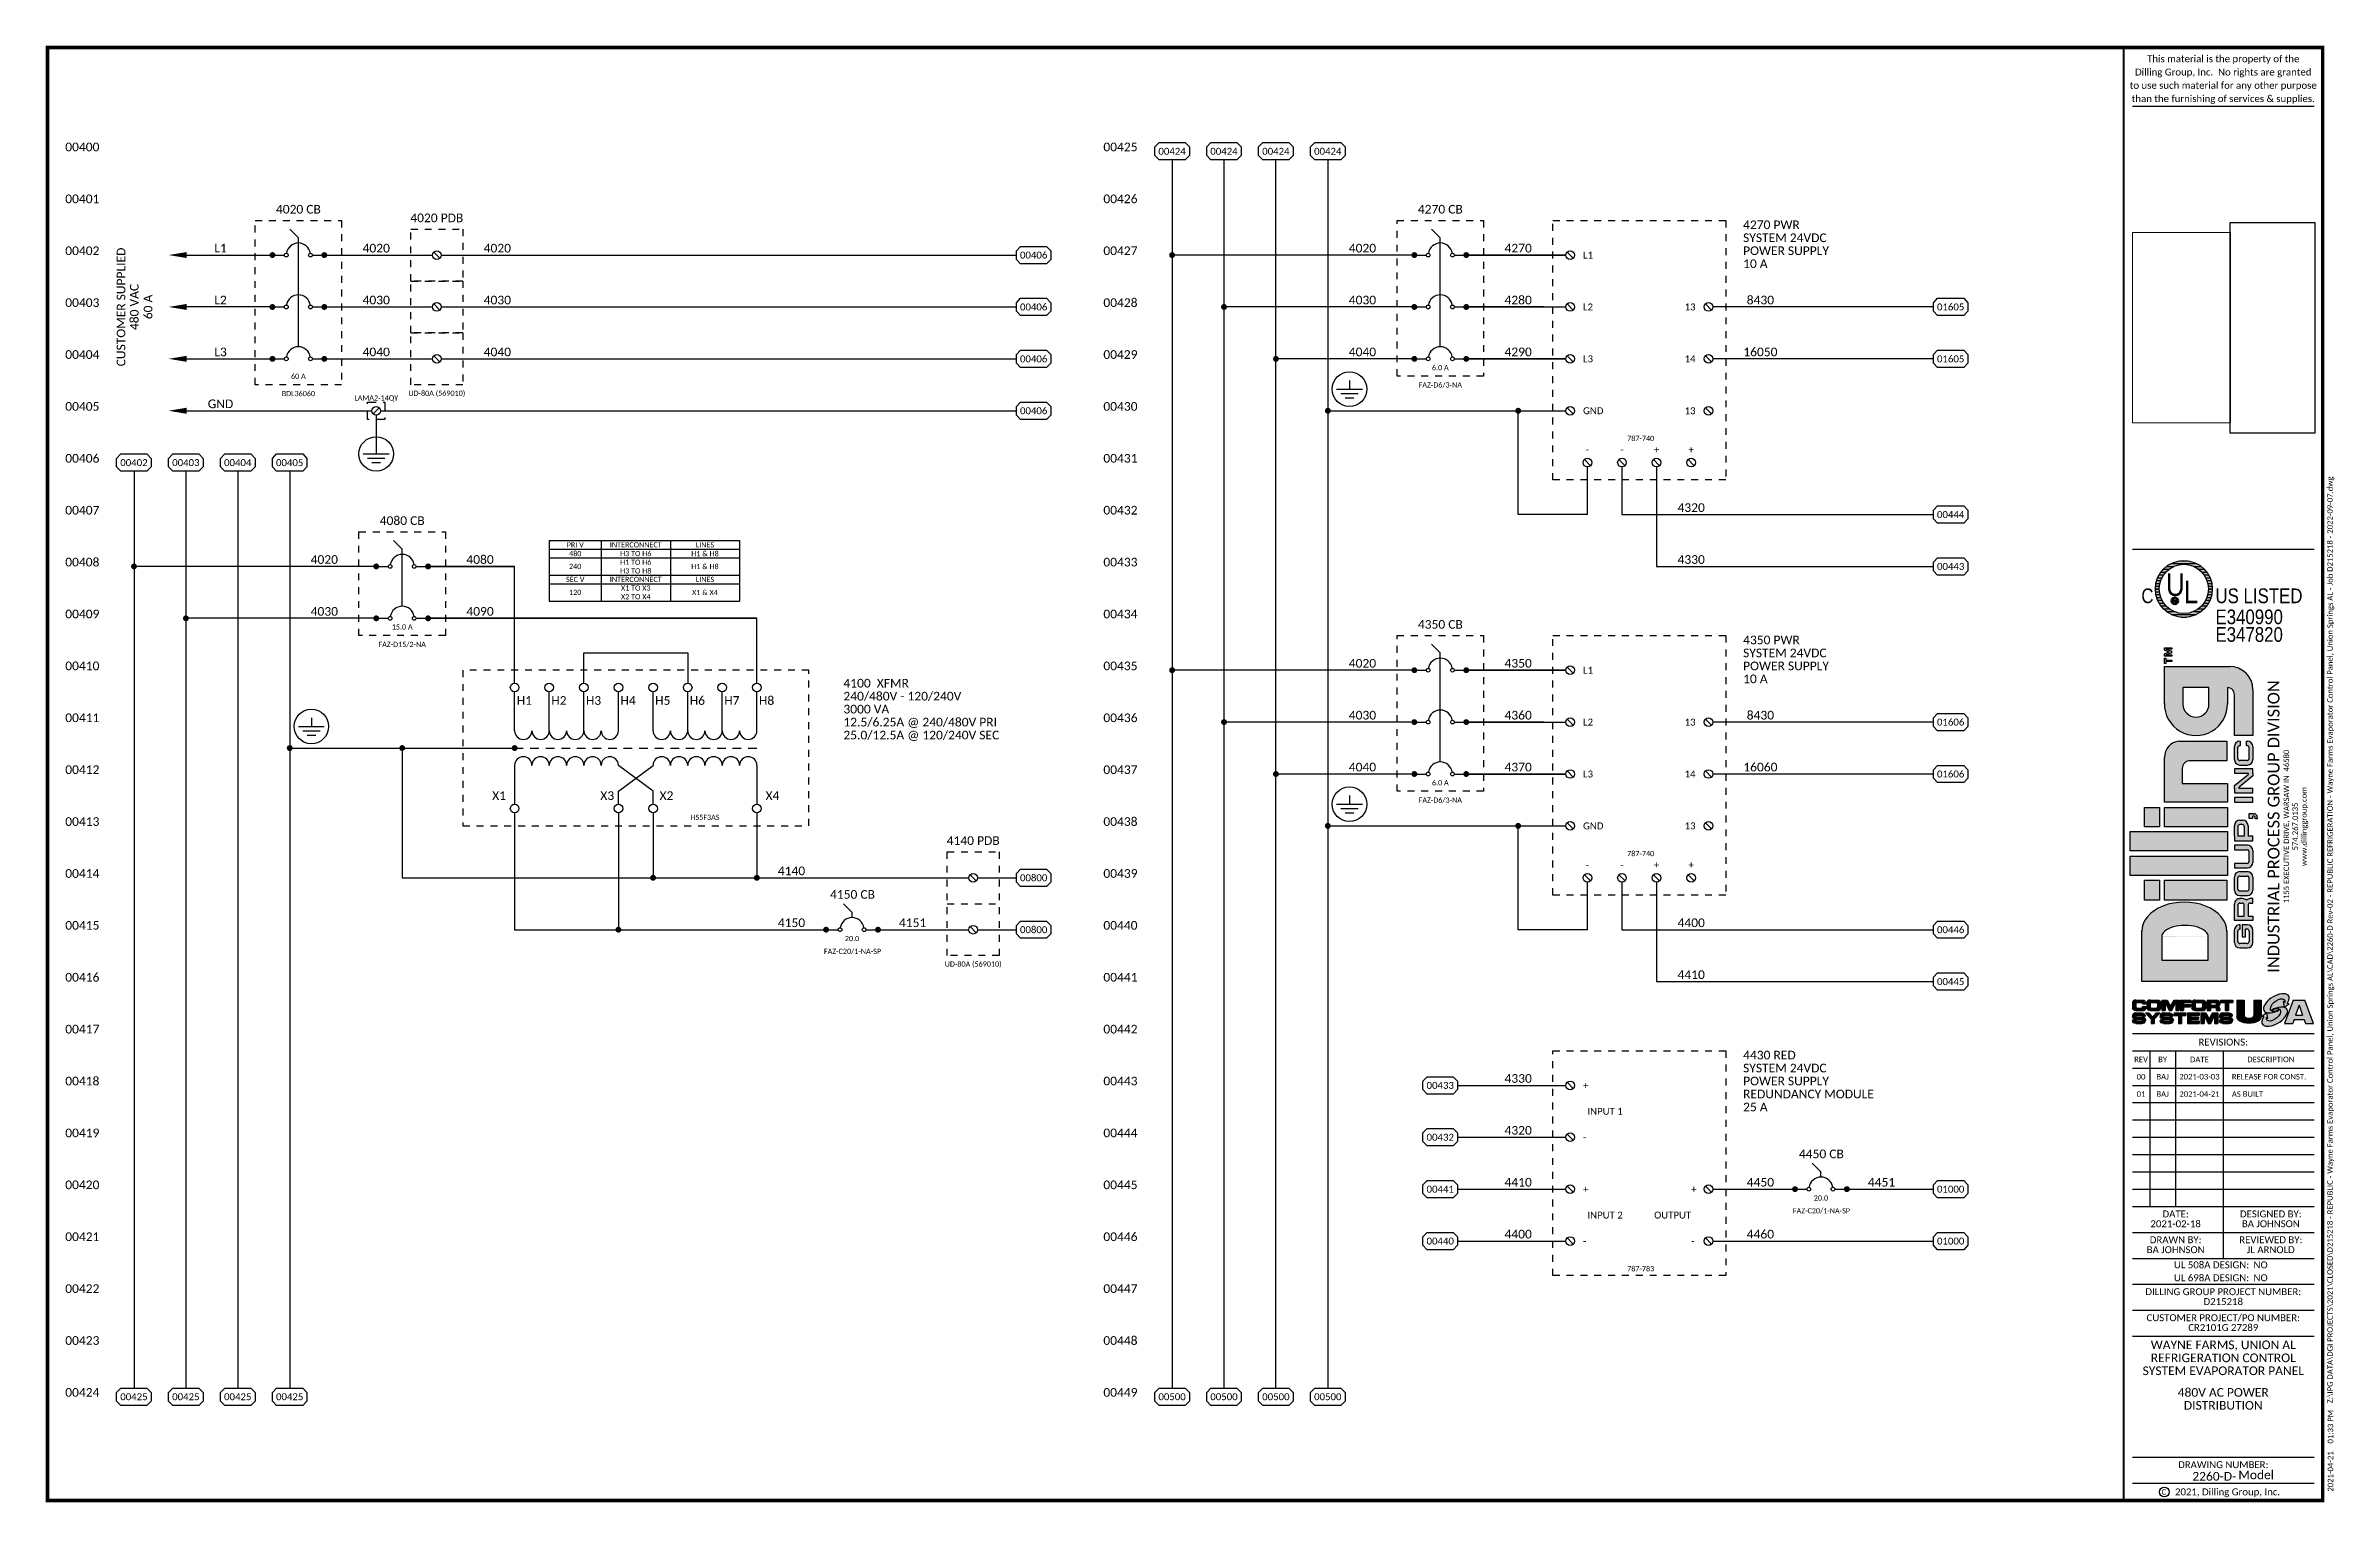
# Paper-space layout '004' of a CAD drawing. Header units: inches. Extents: x -7.8 to 25.3, y -3.5 to 17.5.
# The model-space entities are those that its viewports show. They can reach past a viewport. Long polylines and large blocks are cut down to what shows.
import ezdxf
from ezdxf.enums import TextEntityAlignment as Align

# ---------------------------------------------------------------- set-up
doc = ezdxf.new("R2010")
doc.units = ezdxf.units.IN
doc.header["$MEASUREMENT"] = 0
doc.linetypes.add('DASHED', pattern=[0.75, 0.5, -0.25])
doc.linetypes.add('HIDDEN2', pattern=[0.1875, 0.125, -0.0625])
doc.styles.add('Calibri', font='calibri.ttf')
doc.styles.add('Swiss', font='swissck.ttf')
picture_1 = doc.add_image_def('image1.jpg', size_in_pixel=(293, 151))
picture_2 = doc.add_image_def('image2.bmp', size_in_pixel=(325, 130))

psp = doc.layouts.new('004')

msp = doc.modelspace()

# ---------------------------------------------------------------- texts
at = {"style": 'Calibri'}
for s, p in [('00400', (124.75, 19.5)), ('00425', (139.75, 19.5)), ('00401', (124.75, 18.75)), ('00426', (139.75, 18.75)), ('00402', (124.75, 18)), ('00427', (139.75, 18)), ('00403', (124.75, 17.25)), ('00428', (139.75, 17.25)), ('00404', (124.75, 16.5)), ('00429', (139.75, 16.5)), ('00405', (124.75, 15.75)), ('00430', (139.75, 15.75)), ('00406', (124.75, 15)), ('00431', (139.75, 15)), ('00407', (124.75, 14.25)), ('00432', (139.75, 14.25)), ('00408', (124.75, 13.5)), ('00433', (139.75, 13.5)), ('00409', (124.75, 12.75)), ('00434', (139.75, 12.75)), ('00410', (124.75, 12)), ('00435', (139.75, 12)), ('00411', (124.75, 11.25)), ('00436', (139.75, 11.25)), ('00412', (124.75, 10.5)), ('00437', (139.75, 10.5)), ('00413', (124.75, 9.75)), ('00438', (139.75, 9.75)), ('00414', (124.75, 9)), ('00439', (139.75, 9)), ('00415', (124.75, 8.25)), ('00440', (139.75, 8.25)), ('00416', (124.75, 7.5)), ('00441', (139.75, 7.5)), ('00417', (124.75, 6.75)), ('00442', (139.75, 6.75)), ('00418', (124.75, 6)), ('00443', (139.75, 6)), ('00419', (124.75, 5.25)), ('00444', (139.75, 5.25)), ('00420', (124.75, 4.5)), ('00445', (139.75, 4.5)), ('00421', (124.75, 3.75)), ('00446', (139.75, 3.75)), ('00422', (124.75, 3)), ('00447', (139.75, 3)), ('00423', (124.75, 2.25)), ('00448', (139.75, 2.25)), ('00424', (124.75, 1.5)), ('00449', (139.75, 1.5))]:
    msp.add_text(s, height=0.125, dxfattribs=at).set_placement(p, align=Align.RIGHT)
at = {"color": 3, "style": 'Calibri'}
for s, p in [('4020 CB', (127.625, 18.5625)), ('4020 PDB', (129.625, 18.4375)), ('4270 CB', (144.125, 18.5625)), ('4080 CB', (129.125, 14.0625)), ('4350 CB', (144.125, 12.5625)), ('4140 PDB', (137.375, 9.4375))]:
    msp.add_text(s, height=0.125, dxfattribs=at).set_placement(p, align=Align.BOTTOM_CENTER)
at = {"ltscale": 0.25, "style": 'Calibri'}
for s, p in [('4270 PWR', (148.5, 18.375)), ('SYSTEM 24VDC', (148.5, 18.1875)), ('POWER SUPPLY', (148.5, 18)), ('10 A', (148.5, 17.8125)), ('4350 PWR', (148.5, 12.375)), ('SYSTEM 24VDC', (148.5, 12.1875)), ('POWER SUPPLY', (148.5, 12)), ('10 A', (148.5, 11.8125)), ('4100  XFMR', (135.5, 11.75)), ('240/480V - 120/240V', (135.5, 11.5625)), ('3000 VA', (135.5, 11.375)), ('12.5/6.25A @ 240/480V PRI', (135.5, 11.1875)), ('25.0/12.5A @ 120/240V SEC', (135.5, 11)), ('4430 RED', (148.5, 6.375)), ('SYSTEM 24VDC', (148.5, 6.1875)), ('POWER SUPPLY', (148.5, 6)), ('25 A', (148.5, 5.625)), ('REDUNDANCY MODULE', (148.5, 5.8125))]:
    msp.add_text(s, height=0.125, dxfattribs=at).set_placement(p)
at = {"color": 3, "style": 'Calibri'}
for s, p in [('CUSTOMER SUPPLIED', (125.0625, 17.25)), ('CUSTOMER SUPPLIED', (125.0625, 17.25)), ('480 VAC', (125.25, 17.25))]:
    msp.add_text(s, height=0.125, rotation=90, dxfattribs=at).set_placement(p, align=Align.MIDDLE)
at = {"color": 8, "linetype": 'DASHED', "style": 'Calibri'}
for s, p in [('L1', (126.5, 18)), ('L1', (126.5, 18)), ('L2', (126.5, 17.25)), ('L2', (126.5, 17.25)), ('L3', (126.5, 16.5)), ('L3', (126.5, 16.5))]:
    msp.add_text(s, height=0.125, dxfattribs=at).set_placement(p, align=Align.BOTTOM_CENTER)
at = {"color": 8, "style": 'Calibri'}
for s, p in [('4020', (128.75, 18)), ('4020', (130.5, 18)), ('4020', (143, 18)), ('4270', (145.25, 18)), ('4030', (128.75, 17.25)), ('4030', (130.5, 17.25)), ('4030', (143, 17.25)), ('4280', (145.25, 17.25)), ('4040', (128.75, 16.5)), ('4040', (130.5, 16.5)), ('4040', (143, 16.5)), ('4290', (145.25, 16.5)), ('4020', (128, 13.5)), ('4080', (130.25, 13.5)), ('4030', (128, 12.75)), ('4090', (130.25, 12.75)), ('4020', (143, 12)), ('4350', (145.25, 12)), ('4030', (143, 11.25)), ('4360', (145.25, 11.25)), ('4040', (143, 10.5)), ('4370', (145.25, 10.5))]:
    msp.add_text(s, height=0.125, dxfattribs=at).set_placement(p, align=Align.BOTTOM_CENTER)
at = {"color": 3, "style": 'Calibri'}
for s, p in [('L1', (146.1875, 18)), ('L2', (146.1875, 17.25)), ('L3', (146.1875, 16.5)), ('GND', (146.1875, 15.75)), ('L1', (146.1875, 12)), ('L2', (146.1875, 11.25)), ('L3', (146.1875, 10.5)), ('GND', (146.1875, 9.75)), ('+', (146.1875, 6)), ('INPUT 1', (146.25, 5.625)), ('-', (146.1875, 5.25)), ('+', (146.1875, 4.5)), ('+', (147.75, 4.5)), ('INPUT 2', (146.25, 4.125)), ('-', (146.1875, 3.75)), ('-', (147.75, 3.75))]:
    msp.add_text(s, height=0.1, dxfattribs=at).set_placement(p, align=Align.MIDDLE_LEFT)
msp.add_text('60 A', height=0.125, rotation=90, dxfattribs=at).set_placement((125.45238, 17.25), align=Align.MIDDLE_CENTER)
for s, p in [('13', (147.8125, 17.25)), ('14', (147.8125, 16.5)), ('13', (147.8125, 15.75)), ('13', (147.8125, 11.25)), ('14', (147.8125, 10.5)), ('13', (147.8125, 9.75)), ('OUTPUT', (147.75, 4.125))]:
    msp.add_text(s, height=0.1, dxfattribs=at).set_placement(p, align=Align.MIDDLE_RIGHT)
at = {"color": 1, "linetype": 'Continuous', "style": 'Calibri'}
for s, p in [('8430', (148.75, 17.25)), ('16050', (148.75, 16.5)), ('8430', (148.75, 11.25)), ('16060', (148.75, 10.5))]:
    msp.add_text(s, height=0.125, dxfattribs=at).set_placement(p, align=Align.BOTTOM_CENTER)
at = {"style": 'Calibri'}
msp.add_text('60 A', height=0.075, dxfattribs=at).set_placement((127.625, 16.25), align=Align.MIDDLE)
at = {"color": 6, "style": 'Calibri'}
for s, p in [('6.0 A', (144.125, 16.375)), ('BDL36060', (127.625, 16)), ('UD-80A (569010)', (129.625, 16)), ('15.0 A', (129.125, 12.625)), ('6.0 A', (144.125, 10.375)), ('HS5F3AS', (133.5, 9.875)), ('UD-80A (569010)', (137.375, 7.75))]:
    msp.add_text(s, height=0.075, dxfattribs=at).set_placement(p, align=Align.MIDDLE)
at = {"color": 3, "linetype": 'DASHED', "style": 'Calibri'}
msp.add_text('GND', height=0.125, dxfattribs=at).set_placement((126.5, 15.75), align=Align.BOTTOM_CENTER)
at = {"color": 6, "style": 'Calibri'}
msp.add_text('LAMA2-14QY', height=0.075, dxfattribs=at).set_placement((128.75, 15.875), align=Align.BOTTOM_CENTER)
for s, p in [('FAZ-D6/3-NA', (144.125, 16.12289)), ('FAZ-D15/2-NA', (129.125, 12.37289)), ('FAZ-D6/3-NA', (144.125, 10.12289))]:
    msp.add_text(s, height=0.075, dxfattribs=at).set_placement(p, align=Align.MIDDLE_CENTER)
for s, p in [('787-740', (147.02003, 15.3125)), ('787-740', (147.02003, 9.3125)), ('787-783', (147.02003, 3.3125))]:
    msp.add_text(s, height=0.075, dxfattribs=at).set_placement(p, align=Align.CENTER)
at = {"color": 3, "style": 'Calibri'}
for s, p in [('+', (147.25, 15.1875)), ('+', (147.75, 15.1875)), ('-', (146.25, 15.1875)), ('-', (146.75, 15.1875)), ('-', (146.25, 9.1875)), ('-', (146.75, 9.1875)), ('+', (147.25, 9.1875)), ('+', (147.75, 9.1875))]:
    msp.add_text(s, height=0.1, dxfattribs=at).set_placement(p, align=Align.MIDDLE_CENTER)
at = {"color": 5, "style": 'Calibri'}
for s, p in [('4320', (147.75, 14.25)), ('4400', (147.75, 8.25)), ('4320', (145.25, 5.25)), ('4400', (145.25, 3.75)), ('4460', (148.75, 3.75))]:
    msp.add_text(s, height=0.125, dxfattribs=at).set_placement(p, align=Align.BOTTOM_CENTER)
at = {"color": 8, "style": 'Calibri'}
for s, p in [('PRI V', (131.625, 13.8125)), ('480', (131.625, 13.6875)), ('INTERCONNECT', (132.5, 13.8125)), ('H3 TO H6', (132.5, 13.6875)), ('H1 TO H6', (132.5, 13.5625)), ('H1 & H8', (133.5, 13.6875)), ('LINES', (133.5, 13.8125)), ('SEC V', (131.625, 13.3125)), ('240', (131.625, 13.5)), ('INTERCONNECT', (132.5, 13.3125)), ('H3 TO H8', (132.5, 13.4375)), ('H1 & H8', (133.5, 13.5)), ('LINES', (133.5, 13.3125)), ('120', (131.625, 13.125)), ('X1 TO X3', (132.5, 13.1875)), ('X2 TO X4', (132.5, 13.0625)), ('X1 & X4', (133.5, 13.125))]:
    msp.add_text(s, height=0.075, dxfattribs=at).set_placement(p, align=Align.MIDDLE)
at = {"color": 35, "style": 'Calibri'}
for s, p in [('4330', (147.75, 13.5)), ('4410', (147.75, 7.5)), ('4330', (145.25, 6)), ('4410', (145.25, 4.5)), ('4450', (148.75, 4.5)), ('4451', (150.5, 4.5))]:
    msp.add_text(s, height=0.125, dxfattribs=at).set_placement(p, align=Align.BOTTOM_CENTER)
at = {"color": 2, "style": 'Calibri'}
for s, p in [('H1', (131, 11.5625)), ('H2', (131.5, 11.5625)), ('H3', (132, 11.5625)), ('H4', (132.5, 11.5625)), ('H5', (133, 11.5625)), ('H6', (133.5, 11.5625)), ('H7', (134, 11.5625)), ('H8', (134.5, 11.5625)), ('X3', (132.1875, 10.1875)), ('X1', (130.625, 10.1875))]:
    msp.add_text(s, height=0.125, dxfattribs=at).set_placement(p, align=Align.MIDDLE_RIGHT)
for s, p in [('X2', (132.84375, 10.1875)), ('X4', (134.375, 10.1875))]:
    msp.add_text(s, height=0.125, dxfattribs=at).set_placement(p, align=Align.MIDDLE_LEFT)
at = {"style": 'Calibri'}
msp.add_text('4140', height=0.125, dxfattribs=at).set_placement((134.75, 9), align=Align.BOTTOM_CENTER)
at = {"color": 1, "style": 'Calibri'}
for s, p in [('4150', (134.75, 8.25)), ('4151', (136.5, 8.25))]:
    msp.add_text(s, height=0.125, dxfattribs=at).set_placement(p, align=Align.BOTTOM_CENTER)

# ---------------------------------------------------------------- blocks, each defined once
blk = doc.blocks.new('UL')
at = {"linetype": 'Continuous'}
h = blk.add_hatch(dxfattribs=at)
h.set_pattern_fill('LINE', color=256, scale=100, style=0)
h.set_pattern_definition([(0, (-735.522, -778.876), (0, 12.5), [])])
edge = h.paths.add_edge_path()
edge.add_arc((-576.1, -757), 12.6, 0, 360)
edge = h.paths.add_edge_path(flags=17)
edge.add_arc((-576.1, -757), 10.9, 0, 360)
h = blk.add_hatch(dxfattribs=at)
h.set_pattern_fill('LINE', color=256, scale=10, style=0)
h.set_pattern_definition([(0, (-735.5219, -778.8765), (0, 1.25), [])])
edge = h.paths.add_edge_path()
edge.add_arc((-576.1, -757), 12.6, 0, 360)
edge = h.paths.add_edge_path(flags=17)
edge.add_arc((-576.1, -757), 10.9, 0, 360)
h = blk.add_hatch(color=256, dxfattribs=at)
edge = h.paths.add_edge_path()
edge.add_arc((-576.1, -757), 12.6, 0, 360)
edge = h.paths.add_edge_path(flags=17)
edge.add_arc((-576.1, -757), 10.9, 0, 360)
at = {"linetype": 'Continuous', "lineweight": 50}
for p, q in [((-580.8, -763.6), (-580.8, -761.1)), ((-580.8, -761.1), (-579.7, -761.1)), ((-580.8, -762.3), (-579.7, -762.3)), ((-579.9, -762.3), (-579.2, -763.4))]:
    blk.add_line(p, q, dxfattribs=at)
at = {"linetype": 'Continuous'}
for radius in [12.6, 10.9]:
    blk.add_circle((-576.1, -757), radius, dxfattribs=at)
at = {"linetype": 'Continuous', "lineweight": 50}
blk.add_circle((-580.1, -762.3), 1.43, dxfattribs=at)
blk.add_arc((-579.7, -761.7), 0.594, 270, 90, dxfattribs=at)
at = {"style": 'Swiss'}
for s, height, p in [('C', 6.5, (-594.9, -763.3)), ('U', 10, (-584, -760.1)), ('L', 10, (-576.1, -763.3)), ('US LISTED', 6.5, (-562.1, -763.3)), ('E340990', 6.5, (-562.1, -772.6)), ('E347820', 6.5, (-562.1, -780.4))]:
    blk.add_text(s, height=height, dxfattribs=at).set_placement(p)
blk = doc.blocks.new('DILLING LOGO')
h = blk.add_hatch(color=256)
h.dxf.hatch_style = 1
h.paths.add_polyline_path([(69.5, 40), (83.5, 40), (83.5, -31), (69.5, -31)])
h.paths.add_polyline_path([(51.5, 40), (65.5, 40), (65.5, -31), (51.5, -31)])
h = blk.add_hatch(color=256)
h.dxf.hatch_style = 1
edge = h.paths.add_edge_path()
edge.add_ellipse((10.75, 0.5), major_axis=(0, -31), ratio=0.6854616, start_angle=360.46205, end_angle=539.53795)
edge.add_line((10.92, 31.5), (-10.5, 31.5))
edge.add_line((-10.5, 31.5), (-26, 31.5))
edge.add_line((-26, 31.5), (-26, -30.5))
edge.add_line((-26, -30.5), (-10.5, -30.5))
edge.add_line((-10.5, -30.5), (10.92, -30.5))
edge = h.paths.add_edge_path(flags=16)
edge.add_ellipse((6.75, 0), major_axis=(0, -17), ratio=0.4852417, start_angle=360.84252, end_angle=539.15748, ccw=False)
edge.add_ellipse((6.75, 0), major_axis=(0, -17), ratio=0.4852417, start_angle=359.15748, end_angle=360.84252, ccw=False)
edge.add_line((6.63, -17), (-10.5, -17))
edge.add_line((-10.5, -17), (-10.5, 17))
edge.add_line((-10.5, 17), (6.63, 17))
edge.add_ellipse((6.75, 0), major_axis=(0, -17), ratio=0.4852417, start_angle=539.15748, end_angle=540.84252, ccw=False)
h = blk.add_hatch(color=256)
h.dxf.hatch_style = 1
h.paths.add_polyline_path([(48, 15), (33.5, 15), (33.5, -30.5), (48, -30.5)])
h.paths.add_polyline_path([(48, 18.5), (48, 29.5), (33.5, 29.5), (33.5, 18.5)])
h = blk.add_hatch(color=256)
h.dxf.hatch_style = 1
h.paths.add_polyline_path([(101, 15), (87, 15), (87, -31), (101, -31)])
h.paths.add_polyline_path([(87, 29.5), (87, 18.5), (101, 18.5), (101, 29.5)])
h = blk.add_hatch(color=256)
h.dxf.hatch_style = 1
h.paths.add_polyline_path([(118.5, 2), (129.5, 2, -0.4423699), (135, -4), (135, -30.5), (149.5, -30.5), (149.5, 4.5, 0.3757351), (137.5, 15), (118.5, 15), (105, 15), (105, -31), (118.5, -31)])
h.paths.add_polyline_path([(177, -31), (188.5, -31, -0.4142136), (183.5, -36), (153.5, -36), (153.5, -49.5), (187, -49.5, 0.4142136), (204, -32.5), (204, 15), (188.5, 15), (177, 15, 1.0219754)])
h.paths.add_polyline_path([(176.5, 1.5), (188.5, 1.5), (188.5, -17.5), (176.5, -17.5, -1)], flags=16)
h.paths.add_polyline_path([(206, 15), (206, 14), (207.5, 14), (207.5, 9.5), (208.5, 9.5), (208.5, 14), (210, 14), (210, 15)])
h.paths.add_polyline_path([(212.5, 14), (214, 9.5), (215, 9.5), (216.5, 14), (216.5, 9.5), (217.5, 9.5), (217.5, 15), (215.75, 15), (214.5, 11.5), (213.25, 15), (211.5, 15), (211.5, 9.5), (212.5, 9.5)])
h.paths.add_polyline_path([(136, -36, 0.4142136), (132, -40), (132, -45.5, 0.4142136), (136, -49.5), (145.5, -49.5, 0.4142136), (149.5, -45.5), (149.5, -44.75), (146.25, -44.75), (146.25, -45.25, -0.4142136), (144.75, -46.75), (136.75, -46.75, -0.4142136), (135.25, -45.25), (135.25, -40, -0.4142136), (136.75, -38.5), (144.75, -38.5, -0.4142136), (146.25, -40), (146.25, -40.5), (149.5, -40.5), (149.5, -40, 0.4142136), (145.5, -36)])
h.paths.add_polyline_path([(129.25, -36), (126, -36), (126, -46), (125.14, -46), (117, -36), (115, -36), (111.75, -36), (111.75, -49.5), (115, -49.5), (115, -39.5), (115.83, -39.5), (124.08, -49.5), (126, -49.5), (129.25, -49.5)])
h.paths.add_polyline_path([(108.25, -36), (105, -36), (105, -49.5), (108.25, -49.5)])
h.paths.add_polyline_path([(93.25, -46.5), (93.25, -49.5), (94.75, -49.5), (94.75, -50.5, -0.4142136), (94, -51.25), (92.75, -51.25), (92.75, -52.75), (94, -52.75, 0.4142136), (96.5, -50.25), (96.5, -49.5), (96.5, -46.5)])
h.paths.add_polyline_path([(91.75, -42), (91.75, -40, 0.4142136), (87.75, -36), (80, -36), (76.75, -36), (76.75, -49.5), (80, -49.5), (80, -46), (87.75, -46, 0.4142136)])
h.paths.add_polyline_path([(87, -43.25), (80, -43.25), (80, -38.5), (87, -38.5, -0.4142136), (88.5, -40), (88.5, -41.75, -0.4142136)], flags=16)
h.paths.add_polyline_path([(70.25, -45.25, -0.4142136), (68.75, -46.75), (61.75, -46.75, -0.4142136), (60.25, -45.25), (60.25, -36), (57, -36), (57, -45.5, 0.4142136), (61, -49.5), (69.5, -49.5, 0.4142136), (73.5, -45.5), (73.5, -36), (70.25, -36)])
h.paths.add_polyline_path([(54.25, -45.5), (54.25, -40, 0.4142136), (50.25, -36), (40.75, -36, 0.4142136), (36.75, -40), (36.75, -45.5, 0.4142136), (40.75, -49.5), (50.25, -49.5, 0.4142136)])
h.paths.add_polyline_path([(51, -45.25, -0.4142136), (49.5, -46.75), (41.5, -46.75, -0.4142136), (40, -45.25), (40, -40, -0.4142136), (41.5, -38.5), (49.5, -38.5, -0.4142136), (51, -40)], flags=16)
h.paths.add_polyline_path([(31.25, -47.5), (31.25, -49.5), (34.5, -49.5), (34.5, -47.5, 0.191812), (33.4, -44.75, 0.191812), (34.5, -42), (34.5, -40, 0.4142136), (30.5, -36), (21.75, -36), (18.5, -36), (18.5, -49.5), (21.75, -49.5), (21.75, -46), (29.75, -46, -0.4142136)])
h.paths.add_polyline_path([(29.75, -43.25), (21.75, -43.25), (21.75, -38.5), (29.75, -38.5, -0.4142136), (31.25, -40), (31.25, -41.75, -0.4142136)], flags=16)
h.paths.add_polyline_path([(15.5, -45.5), (15.5, -41.75), (6.75, -41.75), (6.75, -44.25), (12.25, -44.25), (12.25, -45.25, -0.4142136), (10.75, -46.75), (3.25, -46.75, -0.4142136), (1.75, -45.25), (1.75, -40, -0.4142136), (3.25, -38.5), (10.75, -38.5, -0.4142136), (12.25, -40), (12.25, -40.25), (15.49, -40.25, 0.4326522), (11.5, -36), (2.5, -36, 0.4142136), (-1.5, -40), (-1.5, -45.5, 0.4142136), (2.5, -49.5), (11.5, -49.5, 0.4142136)])
for p, q in [((214, 9.5), (212.5, 14)), ((213.25, 15), (214.5, 11.5)), ((214, 9.5), (215, 9.5)), ((215.75, 15), (214.5, 11.5)), ((216.5, 14), (215, 9.5)), ((-1.5, -40), (-1.5, -45.5)), ((1.75, -45.25), (1.75, -40)), ((2.5, -36), (11.5, -36)), ((2.5, -49.5), (11.5, -49.5)), ((12.25, -45.25), (12.25, -44.25)), ((36.75, -40), (36.75, -45.5)), ((40, -45.25), (40, -40)), ((40.75, -36), (50.25, -36)), ((50.25, -49.5), (40.75, -49.5)), ((41.5, -38.5), (49.5, -38.5)), ((41.5, -46.75), (49.5, -46.75)), ((51, -40), (51, -45.25)), ((54.25, -40), (54.25, -45.5)), ((69.5, -49.5), (61, -49.5)), ((61.75, -46.75), (68.75, -46.75)), ((80, -36), (87.75, -36)), ((87, -38.5), (80, -38.5)), ((87, -43.25), (80, -43.25)), ((87.75, -46), (80, -46)), ((88.5, -41.75), (88.5, -40)), ((91.75, -40), (91.75, -42)), ((115, -36), (117, -36)), ((115, -39.5), (115.83, -39.5)), ((124.08, -49.5), (115.83, -39.5)), ((117, -36), (125.14, -46)), ((126, -49.5), (124.08, -49.5)), ((126, -46), (125.14, -46)), ((132, -40), (132, -45.5)), ((135.25, -45.25), (135.25, -40)), ((136, -36), (145.5, -36)), ((145.5, -49.5), (136, -49.5)), ((136.75, -38.5), (144.75, -38.5)), ((136.75, -46.75), (144.75, -46.75)), ((146.25, -40), (146.25, -40.5)), ((146.25, -40.5), (149.5, -40.5)), ((146.25, -44.75), (149.5, -44.75)), ((146.25, -44.75), (146.25, -45.25)), ((149.5, -40), (149.5, -40.5)), ((149.5, -44.75), (149.5, -45.5))]:
    blk.add_line(p, q)
for points in [[(51.5, 40), (65.5, 40), (65.5, -31), (51.5, -31)], [(69.5, 40), (83.5, 40), (83.5, -31), (69.5, -31)], [(33.5, 29.5), (48, 29.5), (48, 18.5), (33.5, 18.5)], [(87, 29.5), (101, 29.5), (101, 18.5), (87, 18.5)], [(33.5, 15), (48, 15), (48, -30.5), (33.5, -30.5)], [(87, 15), (101, 15), (101, -31), (87, -31)], [(108.25, -49.5), (108.25, -36), (105, -36), (105, -49.5)]]:
    blk.add_lwpolyline(points, close=True)
for points in [[(-10.5, -30.5), (-26, -30.5), (-26, 31.5), (-10.5, 31.5)], [(-10.5, 31.5), (10.92, 31.5)], [(6.87, 17), (-10.5, 17)], [(-10.5, 17), (-10.5, -17)], [(118.5, 2), (118.5, -31), (105, -31), (105, 15), (118.5, 15)], [(118.5, 15), (137.5, 15)], [(129.55, 2), (118.5, 2)], [(149.5, 4.5), (149.5, -30.5), (135, -30.5), (135, -3)], [(176.5, 15), (188.5, 15)], [(188.5, 1.5), (176.5, 1.5)], [(188.5, 15), (204, 15), (204, -33)], [(188.5, -17.5), (188.5, 1.5)], [(207.5, 14), (206, 14), (206, 15), (210, 15), (210, 14), (208.5, 14)], [(208.5, 14), (208.5, 9.5), (207.5, 9.5), (207.5, 14)], [(212.5, 14), (212.5, 9.5), (211.5, 9.5), (211.5, 15), (213.25, 15)], [(215.75, 15), (217.5, 15), (217.5, 9.5), (216.5, 9.5), (216.5, 14)], [(-10.5, -17), (6.87, -17)], [(10.92, -30.5), (-10.5, -30.5)], [(176.5, -17.5), (188.5, -17.5)], [(188.5, -31), (176.5, -31)], [(3.25, -38.5), (10.75, -38.5)], [(10.75, -46.75), (3.25, -46.75)], [(15.5, -45.5), (15.5, -41.75), (6.75, -41.75), (6.75, -44.25), (12.25, -44.25)], [(12.25, -40), (12.25, -40.25), (15.5, -40.25), (15.5, -40)], [(21.75, -46), (21.75, -49.5), (18.5, -49.5), (18.5, -36), (21.75, -36)], [(21.75, -36), (30.5, -36)], [(21.75, -38.5), (21.75, -43.25)], [(29.75, -38.5), (21.75, -38.5)], [(21.75, -43.25), (29.75, -43.25)], [(29.75, -46), (21.75, -46)], [(31.25, -40), (31.25, -41.75)], [(31.25, -47.5), (31.25, -49.5), (34.5, -49.5), (34.5, -47.5)], [(34.5, -42), (34.5, -40)], [(60.25, -45.25), (60.25, -36), (57, -36), (57, -45.5)], [(57, -45.75), (57.01, -45.75)], [(73.5, -45.5), (73.5, -36), (70.25, -36), (70.25, -45.25)], [(80, -36), (76.75, -36), (76.75, -49.5), (80, -49.5), (80, -46)], [(80, -43.25), (80, -38.5)], [(96.5, -49.5), (96.5, -46.5), (93.25, -46.5), (93.25, -49.5), (94.75, -49.5)], [(94.75, -50.5), (94.75, -49.5)], [(96.5, -49.5), (96.5, -50.25)], [(115, -36), (111.75, -36), (111.75, -49.5), (115, -49.5), (115, -39.5)], [(126, -49.5), (129.25, -49.5), (129.25, -36), (126, -36), (126, -46)], [(187, -49.5), (153.5, -49.5), (153.5, -36), (183.5, -36)], [(94, -52.75), (92.75, -52.75), (92.75, -51.25), (94, -51.25)]]:
    blk.add_lwpolyline(points)
for centre, radius, start, end in [((129.52, -3.5), 5.5, 354.78414, 90.23676), ((137.5, 2.89), 12.11, 7.62815, 90), ((176.5, -8), 23.01, 88.75464, 271.24536), ((176.5, -8), 9.5, 90, 270), ((183.5, -31), 5, 270, 0), ((187, -32.5), 17, 270, 0), ((2.5, -40), 4, 90, 180), ((2.5, -45.5), 4, 180, 270), ((3.25, -40), 1.5, 90, 180), ((3.25, -45.25), 1.5, 180, 270), ((10.75, -40), 1.5, 0, 90), ((10.75, -45.25), 1.5, 270, 0), ((11.5, -40), 4, 356.41668, 90), ((11.5, -45.5), 4, 270, 0), ((29.75, -40), 1.5, 0, 90), ((29.75, -41.75), 1.5, 270, 0), ((29.75, -47.5), 1.5, 0, 90), ((30.5, -40), 4, 356.41668, 90), ((30.5, -42), 4, 316.56746, 0), ((30.5, -47.5), 4, 0, 43.43254), ((40.75, -40), 4, 90, 180), ((40.75, -45.5), 4, 180, 270), ((41.5, -40), 1.5, 90, 180), ((41.5, -45.25), 1.5, 180, 270), ((49.5, -40), 1.5, 0, 90), ((49.5, -45.25), 1.5, 270, 0), ((50.25, -40), 4, 0, 90), ((50.25, -45.5), 4, 270, 0), ((61, -45.5), 4, 180, 270), ((61.75, -45.25), 1.5, 180, 270), ((68.75, -45.25), 1.5, 270, 0), ((69.5, -45.5), 4, 270, 0), ((87, -40), 1.5, 0, 90), ((87, -41.75), 1.5, 270, 0), ((87.75, -40), 4, 0, 90), ((87.75, -42), 4, 270, 0), ((136, -40), 4, 90, 180), ((136, -45.5), 4, 180, 270), ((136.75, -40), 1.5, 90, 180), ((136.75, -45.25), 1.5, 180, 270), ((144.75, -40), 1.5, 0, 90), ((144.75, -45.25), 1.5, 270, 0), ((145.5, -40), 4, 0, 90), ((145.5, -45.5), 4, 270, 0), ((94, -50.25), 2.5, 270, 0), ((94, -50.5), 0.75, 270, 0)]:
    blk.add_arc(centre, radius, start, end)
for centre, major_axis, ratio, start_param, end_param in [((6.75, 0), (0, -17), 0.4852417, 6.2684805, 9.4394828), ((10.75, 0.5), (0, -31), 0.6854616, 6.275121, 9.4328423)]:
    blk.add_ellipse(centre, major_axis=major_axis, ratio=ratio, start_param=start_param, end_param=end_param)
blk = doc.blocks.new('CSUSA')
h = blk.add_hatch(color=256)
h.dxf.hatch_style = 1
edge = h.paths.add_edge_path()
edge.add_ellipse((6, 22.5), major_axis=(-3.75, 0), ratio=0.733333, start_angle=0, end_angle=90, ccw=False)
edge.add_line((2.2, 22.5), (2.2, 29))
edge.add_ellipse((6, 29), major_axis=(-3.75, 0), ratio=0.733333, start_angle=270, end_angle=360, ccw=False)
edge.add_line((6, 31.8), (13.6, 31.8))
edge.add_ellipse((13.6, 29), major_axis=(3.75, 0), ratio=0.733333, start_angle=0, end_angle=90, ccw=False)
edge.add_line((17.4, 29), (17.4, 27.4))
edge.add_line((17.4, 27.4), (13.6, 27.4))
edge.add_line((13.6, 27.4), (13.6, 27.6))
edge.add_ellipse((12.2, 27.6), major_axis=(0, 1.38), ratio=1, start_angle=270, end_angle=360)
edge.add_line((12.2, 29), (7.4, 29))
edge.add_ellipse((7.4, 27.6), major_axis=(-1.38, 0), ratio=1, start_angle=270, end_angle=360)
edge.add_line((6, 27.6), (6, 23.9))
edge.add_ellipse((7.4, 23.9), major_axis=(0, -1.38), ratio=1, start_angle=270, end_angle=360)
edge.add_line((7.4, 22.5), (12.2, 22.5))
edge.add_ellipse((12.2, 23.9), major_axis=(1.38, 0), ratio=1, start_angle=270, end_angle=360)
edge.add_line((13.6, 23.9), (13.6, 24.5))
edge.add_line((13.6, 24.5), (17.4, 24.5))
edge.add_line((17.4, 24.5), (17.4, 22.5))
edge.add_ellipse((13.6, 22.5), major_axis=(3.75, 0), ratio=0.733333, start_angle=270, end_angle=360, ccw=False)
edge.add_line((13.6, 19.8), (6, 19.8))
h = blk.add_hatch(color=256)
h.dxf.hatch_style = 1
edge = h.paths.add_edge_path()
edge.add_ellipse((22.5, 22.5), major_axis=(-3.75, 0), ratio=0.733333, start_angle=0, end_angle=90, ccw=False)
edge.add_line((18.8, 22.5), (18.8, 29))
edge.add_ellipse((22.5, 29), major_axis=(-3.75, 0), ratio=0.733333, start_angle=270, end_angle=360, ccw=False)
edge.add_line((22.5, 31.8), (31, 31.8))
edge.add_ellipse((31, 29), major_axis=(3.75, 0), ratio=0.733333, start_angle=1.3196, end_angle=90, ccw=False)
edge.add_line((34.8, 29.1), (34.8, 22.5))
edge.add_ellipse((31, 22.5), major_axis=(3.75, 0), ratio=0.733333, start_angle=270, end_angle=360, ccw=False)
edge.add_line((31, 19.8), (22.5, 19.8))
edge = h.paths.add_edge_path(flags=16)
edge.add_ellipse((23.9, 23.9), major_axis=(0, -1.38), ratio=1, start_angle=270, end_angle=360)
edge.add_line((23.9, 22.5), (29.6, 22.5))
edge.add_ellipse((29.6, 23.9), major_axis=(1.38, 0), ratio=1, start_angle=270, end_angle=360)
edge.add_line((31, 23.9), (31, 27.6))
edge.add_ellipse((29.6, 27.6), major_axis=(0, 1.38), ratio=1, start_angle=270, end_angle=360)
edge.add_line((29.6, 29), (23.9, 29))
edge.add_ellipse((23.9, 27.6), major_axis=(-1.38, 0), ratio=1, start_angle=270, end_angle=360)
edge.add_line((22.5, 27.6), (22.5, 23.9))
h = blk.add_hatch(color=256)
h.dxf.hatch_style = 1
h.paths.add_polyline_path([(47.2, 19.8), (51.8, 29), (51.8, 19.8), (55.5, 19.8), (55.5, 31.8), (49.8, 31.8), (45.8, 24.5), (41.8, 31.8), (36, 31.8), (36, 19.8), (39.8, 19.8), (39.8, 29), (44.2, 19.8)])
h = blk.add_hatch(color=256)
h.dxf.hatch_style = 1
h.paths.add_polyline_path([(60.8, 26.8), (68.8, 26.8), (68.8, 24), (60.8, 24), (60.8, 19.8), (57, 19.8), (57, 31.8), (69.2, 31.8), (69.2, 29), (60.8, 29)])
h = blk.add_hatch(color=256)
h.dxf.hatch_style = 1
edge = h.paths.add_edge_path()
edge.add_ellipse((74, 22.5), major_axis=(-3.75, 0), ratio=0.733333, start_angle=0, end_angle=90, ccw=False)
edge.add_line((70.2, 22.5), (70.2, 29))
edge.add_ellipse((74, 29), major_axis=(-3.75, 0), ratio=0.733333, start_angle=270, end_angle=360, ccw=False)
edge.add_line((74, 31.8), (82.5, 31.8))
edge.add_ellipse((82.5, 29), major_axis=(3.75, 0), ratio=0.733333, start_angle=1.3196, end_angle=90, ccw=False)
edge.add_line((86.2, 29.1), (86.2, 22.5))
edge.add_ellipse((82.5, 22.5), major_axis=(3.75, 0), ratio=0.733333, start_angle=270, end_angle=360, ccw=False)
edge.add_line((82.5, 19.8), (74, 19.8))
edge = h.paths.add_edge_path(flags=16)
edge.add_ellipse((75.4, 23.9), major_axis=(0, -1.38), ratio=1, start_angle=270, end_angle=360)
edge.add_line((75.4, 22.5), (81.1, 22.5))
edge.add_ellipse((81.1, 23.9), major_axis=(1.38, 0), ratio=1, start_angle=270, end_angle=360)
edge.add_line((82.5, 23.9), (82.5, 27.6))
edge.add_ellipse((81.1, 27.6), major_axis=(0, 1.38), ratio=1, start_angle=270, end_angle=360)
edge.add_line((81.1, 29), (75.4, 29))
edge.add_ellipse((75.4, 27.6), major_axis=(-1.38, 0), ratio=1, start_angle=270, end_angle=360)
edge.add_line((74, 27.6), (74, 23.9))
h = blk.add_hatch(color=256)
h.dxf.hatch_style = 1
edge = h.paths.add_edge_path()
edge.add_ellipse((98.5, 27.2), major_axis=(3.75, 0), ratio=0.733333, start_angle=294.5759, end_angle=360)
edge.add_line((102.2, 27.3), (102.2, 29.1))
edge.add_ellipse((98.5, 29), major_axis=(3.75, 0), ratio=0.733333, start_angle=1.3196, end_angle=90)
edge.add_line((98.5, 31.8), (87.8, 31.8))
edge.add_line((87.8, 31.8), (87.8, 19.8))
edge.add_line((87.8, 19.8), (91.5, 19.8))
edge.add_line((91.5, 19.8), (91.5, 23.1))
edge.add_line((91.5, 23.1), (97.1, 23.1))
edge.add_ellipse((97.1, 21.8), major_axis=(0, 1.38), ratio=1, start_angle=270, end_angle=360, ccw=False)
edge.add_line((98.5, 21.8), (98.5, 19.8))
edge.add_line((98.5, 19.8), (102.2, 19.8))
edge.add_line((102.2, 19.8), (102.2, 21.7))
edge.add_ellipse((100, 21), major_axis=(-0.03, 3.75), ratio=0.613301, start_angle=-78.7309, end_angle=-0.7113)
edge = h.paths.add_edge_path(flags=16)
edge.add_ellipse((97.1, 27.2), major_axis=(1.38, 0), ratio=1, start_angle=270, end_angle=360, ccw=False)
edge.add_line((97.1, 25.9), (91.5, 25.9))
edge.add_line((91.5, 25.9), (91.5, 29))
edge.add_line((91.5, 29), (97.1, 29))
edge.add_ellipse((97.1, 27.6), major_axis=(0, 1.38), ratio=1, start_angle=270, end_angle=360, ccw=False)
edge.add_line((98.5, 27.6), (98.5, 27.2))
h = blk.add_hatch(color=256)
h.dxf.hatch_style = 1
h.paths.add_polyline_path([(108.2, 19.8), (112, 19.8), (112, 29), (117, 29), (117, 31.8), (103.2, 31.8), (103.2, 29), (108.2, 29)])
h = blk.add_hatch(color=256)
h.dxf.hatch_style = 1
edge = h.paths.add_edge_path()
edge.add_ellipse((135.7, 12.4), major_axis=(-13.9, 0), ratio=0.529148, start_angle=0, end_angle=180, ccw=False)
edge.add_line((121.8, 12.4), (121.8, 31.8))
edge.add_line((121.8, 31.8), (130.2, 31.8))
edge.add_line((130.2, 31.8), (130.2, 14))
edge.add_ellipse((135.7, 14), major_axis=(-5.44, 0), ratio=0.551724, start_angle=0, end_angle=180)
edge.add_line((141.1, 14), (141.1, 31.8))
edge.add_line((141.1, 31.8), (149.6, 31.8))
edge.add_line((149.6, 31.8), (149.6, 12.4))
h = blk.add_hatch(color=172)
h.dxf.hatch_style = 1
edge = h.paths.add_edge_path()
edge.add_line((181.5, 27.6), (179.4, 28))
edge.add_ellipse((167, 28), major_axis=(14.2, 8.4), ratio=0.499385, start_angle=310.1628, end_angle=626.6159)
edge.add_line((170.4, 20.4), (170.2, 20.8))
edge.add_ellipse((168.4, 25.9), major_axis=(7.61, 6.02), ratio=0.529621, start_angle=-30.5274, end_angle=259.7038, ccw=False)
edge.add_line((176.5, 29), (174.8, 30))
edge.add_line((174.8, 30), (176, 23.6))
edge.add_line((176, 23.6), (181.5, 27.6))
h = blk.add_hatch(color=256)
h.dxf.hatch_style = 1
h.paths.add_polyline_path([(198.7, 9.5), (200.3, 5), (209.5, 5), (199.6, 31.8), (186.4, 31.8), (176.5, 5), (185.8, 5), (187.3, 9.5)])
h.paths.add_polyline_path([(193, 25.9), (197, 14.5), (189, 14.5)], flags=16)
h = blk.add_hatch(color=256)
h.dxf.hatch_style = 1
edge = h.paths.add_edge_path()
edge.add_ellipse((13.2, 9.5), major_axis=(3.75, 0), ratio=0.733333, start_angle=0, end_angle=5.2159)
edge.add_ellipse((13.2, 9.5), major_axis=(3.75, 0), ratio=0.733333, start_angle=5.2159, end_angle=90)
edge.add_line((13.2, 12.2), (6.6, 12.2))
edge.add_arc((6.6, 12.9), 0.625, 180, 270, ccw=False)
edge.add_line((6, 12.9), (6, 13.6))
edge.add_arc((6.6, 13.6), 0.625, 90, 180, ccw=False)
edge.add_line((6.6, 14.2), (12.6, 14.2))
edge.add_arc((12.6, 13.6), 0.625, 0, 90, ccw=False)
edge.add_line((13.2, 13.6), (13.2, 13.4))
edge.add_line((13.2, 13.4), (16.8, 13.4))
edge.add_line((16.8, 13.4), (16.8, 14.2))
edge.add_ellipse((13, 14.2), major_axis=(3.75, 0), ratio=0.733333, start_angle=0, end_angle=86.1774)
edge.add_ellipse((13, 14.2), major_axis=(3.75, 0), ratio=0.733333, start_angle=86.1774, end_angle=90)
edge.add_line((13, 17), (6, 17))
edge.add_ellipse((6, 14.2), major_axis=(-3.75, 0), ratio=0.733333, start_angle=270, end_angle=360)
edge.add_line((2.2, 14.2), (2.2, 12.5))
edge.add_ellipse((6, 12.5), major_axis=(-3.75, 0), ratio=0.733333, start_angle=0, end_angle=5.2159)
edge.add_ellipse((6, 12.5), major_axis=(-3.75, 0), ratio=0.733333, start_angle=5.2159, end_angle=90)
edge.add_line((6, 9.7), (12.6, 9.7))
edge.add_arc((12.6, 9.1), 0.625, 0, 90, ccw=False)
edge.add_line((13.2, 9.1), (13.2, 8.4))
edge.add_arc((12.6, 8.4), 0.625, -90, 0, ccw=False)
edge.add_line((12.6, 7.8), (6.6, 7.8))
edge.add_arc((6.6, 8.4), 0.625, 180, 270, ccw=False)
edge.add_line((6, 8.4), (6, 9))
edge.add_line((6, 9), (2.2, 9))
edge.add_line((2.2, 9), (2.2, 7.8))
edge.add_ellipse((6, 7.8), major_axis=(-3.75, 0), ratio=0.733333, start_angle=0, end_angle=90)
edge.add_line((6, 5), (13.2, 5))
edge.add_ellipse((13.2, 7.8), major_axis=(3.75, 0), ratio=0.733333, start_angle=270, end_angle=360)
edge.add_line((17, 7.8), (17, 9.5))
h = blk.add_hatch(color=256)
h.dxf.hatch_style = 1
h.paths.add_polyline_path([(25.4, 12.2), (29.8, 17), (34, 17), (27.2, 9.7), (27.2, 5), (23.5, 5), (23.5, 9.7), (17, 17), (21.1, 17)])
h = blk.add_hatch(color=256)
h.dxf.hatch_style = 1
edge = h.paths.add_edge_path()
edge.add_ellipse((44.8, 14.2), major_axis=(3.75, 0), ratio=0.733333, start_angle=0, end_angle=86.1774)
edge.add_ellipse((44.8, 14.2), major_axis=(3.75, 0), ratio=0.733333, start_angle=86.1774, end_angle=90)
edge.add_line((44.8, 17), (37.7, 17))
edge.add_ellipse((37.8, 14.2), major_axis=(-3.75, 0), ratio=0.733333, start_angle=270, end_angle=360)
edge.add_line((34, 14.2), (34, 12.5))
edge.add_ellipse((37.8, 12.5), major_axis=(-3.75, 0), ratio=0.733333, start_angle=0, end_angle=5.2159)
edge.add_ellipse((37.8, 12.5), major_axis=(-3.75, 0), ratio=0.733333, start_angle=5.2159, end_angle=90)
edge.add_line((37.8, 9.7), (44.4, 9.7))
edge.add_arc((44.4, 9.1), 0.625, 0, 90, ccw=False)
edge.add_line((45, 9.1), (45, 8.4))
edge.add_arc((44.4, 8.4), 0.625, -90, 0, ccw=False)
edge.add_line((44.4, 7.8), (38.4, 7.8))
edge.add_arc((38.4, 8.4), 0.625, 180, 270, ccw=False)
edge.add_line((37.8, 8.4), (37.8, 9))
edge.add_line((37.8, 9), (34, 9))
edge.add_line((34, 9), (34, 7.8))
edge.add_ellipse((37.8, 7.8), major_axis=(-3.75, 0), ratio=0.733333, start_angle=0, end_angle=90)
edge.add_line((37.8, 5), (45, 5))
edge.add_ellipse((45, 7.8), major_axis=(3.75, 0), ratio=0.733333, start_angle=270, end_angle=360)
edge.add_line((48.8, 7.7), (48.8, 9.5))
edge.add_ellipse((45, 9.5), major_axis=(3.75, 0), ratio=0.733333, start_angle=0, end_angle=5.2159)
edge.add_ellipse((45, 9.5), major_axis=(3.75, 0), ratio=0.733333, start_angle=5.2159, end_angle=90)
edge.add_line((45, 12.2), (38.4, 12.2))
edge.add_arc((38.4, 12.9), 0.625, 180, 270, ccw=False)
edge.add_line((37.8, 12.9), (37.8, 13.6))
edge.add_arc((38.4, 13.6), 0.625, 90, 180, ccw=False)
edge.add_line((38.4, 14.2), (44.4, 14.2))
edge.add_arc((44.4, 13.6), 0.625, 0, 90, ccw=False)
edge.add_line((45, 13.6), (45, 13.4))
edge.add_line((45, 13.4), (48.5, 13.4))
edge.add_line((48.5, 13.4), (48.5, 14.2))
h = blk.add_hatch(color=256)
h.dxf.hatch_style = 1
h.paths.add_polyline_path([(54.8, 5), (58.5, 5), (58.5, 14.2), (63.5, 14.2), (63.5, 17), (49.8, 17), (49.8, 14.2), (54.8, 14.2)])
h = blk.add_hatch(color=256)
h.dxf.hatch_style = 1
h.paths.add_polyline_path([(65.2, 5), (78.5, 5), (78.5, 7.8), (69, 7.8), (69, 9.7), (77.8, 9.7), (77.8, 12.2), (69, 12.2), (69, 14.2), (78.5, 14.2), (78.5, 17), (65.2, 17)])
h = blk.add_hatch(color=256)
h.dxf.hatch_style = 1
h.paths.add_polyline_path([(91.8, 5), (96.2, 14.2), (96.2, 5), (100, 5), (100, 17), (94.2, 17), (90.2, 9.7), (86.2, 17), (80.5, 17), (80.5, 5), (84.2, 5), (84.2, 14.2), (88.8, 5)])
h = blk.add_hatch(color=256)
h.dxf.hatch_style = 1
edge = h.paths.add_edge_path()
edge.add_ellipse((112.8, 14.2), major_axis=(3.75, 0), ratio=0.733333, start_angle=0, end_angle=86.1774)
edge.add_ellipse((112.8, 14.2), major_axis=(3.75, 0), ratio=0.733333, start_angle=86.1774, end_angle=90)
edge.add_line((112.8, 17), (105.8, 17))
edge.add_ellipse((105.8, 14.2), major_axis=(-3.75, 0), ratio=0.733333, start_angle=270, end_angle=360)
edge.add_line((102, 14.2), (102, 12.5))
edge.add_ellipse((105.8, 12.5), major_axis=(-3.75, 0), ratio=0.733333, start_angle=0, end_angle=5.2159)
edge.add_ellipse((105.8, 12.5), major_axis=(-3.75, 0), ratio=0.733333, start_angle=5.2159, end_angle=90)
edge.add_line((105.8, 9.7), (112.4, 9.7))
edge.add_arc((112.4, 9.1), 0.625, 0, 90, ccw=False)
edge.add_line((113, 9.1), (113, 8.4))
edge.add_arc((112.4, 8.4), 0.625, -90, 0, ccw=False)
edge.add_line((112.4, 7.8), (106.4, 7.8))
edge.add_arc((106.4, 8.4), 0.625, 180, 270, ccw=False)
edge.add_line((105.8, 8.4), (105.8, 9))
edge.add_line((105.8, 9), (102, 9))
edge.add_line((102, 9), (102, 7.8))
edge.add_ellipse((105.8, 7.8), major_axis=(-3.75, 0), ratio=0.733333, start_angle=0, end_angle=90)
edge.add_line((105.8, 5), (113, 5))
edge.add_ellipse((113, 7.8), major_axis=(3.75, 0), ratio=0.733333, start_angle=270, end_angle=360)
edge.add_line((116.8, 7.8), (116.8, 9.5))
edge.add_ellipse((113, 9.5), major_axis=(3.75, 0), ratio=0.733333, start_angle=0, end_angle=5.2159)
edge.add_ellipse((113, 9.5), major_axis=(3.75, 0), ratio=0.733333, start_angle=5.2159, end_angle=90)
edge.add_line((113, 12.2), (106.4, 12.2))
edge.add_arc((106.4, 12.9), 0.625, 180, 270, ccw=False)
edge.add_line((105.8, 12.9), (105.8, 13.6))
edge.add_arc((106.4, 13.6), 0.625, 90, 180, ccw=False)
edge.add_line((106.4, 14.2), (112.4, 14.2))
edge.add_arc((112.4, 13.6), 0.625, 0, 90, ccw=False)
edge.add_line((113, 13.6), (113, 13.4))
edge.add_line((113, 13.4), (116.5, 13.4))
edge.add_line((116.5, 13.4), (116.5, 14.2))
h = blk.add_hatch(color=12)
h.dxf.hatch_style = 1
edge = h.paths.add_edge_path()
edge.add_line((161.9, 19.9), (161.7, 20.4))
edge.add_ellipse((165, 12.8), major_axis=(-14.2, -8.4), ratio=0.499385, start_angle=310.1628, end_angle=626.6159, ccw=False)
edge.add_line((152.7, 12.8), (150.6, 13.2))
edge.add_line((150.6, 13.2), (156.1, 17.2))
edge.add_line((156.1, 17.2), (157.3, 10.8))
edge.add_line((157.3, 10.8), (155.5, 11.8))
edge.add_ellipse((163.7, 14.9), major_axis=(-7.63, -5.99), ratio=0.529621, start_angle=-30.5274, end_angle=259.7038)
for p, q in [((2.2, 29), (2.2, 22.5)), ((6, 31.8), (13.6, 31.8)), ((6, 27.6), (6, 23.9)), ((7.4, 29), (12.2, 29)), ((13.6, 27.6), (13.6, 27.4)), ((13.6, 27.4), (17.4, 27.4)), ((17.4, 29), (17.4, 27.4)), ((18.8, 29), (18.8, 22.5)), ((22.5, 31.8), (31, 31.8)), ((22.5, 27.6), (22.5, 23.9)), ((23.9, 29), (29.6, 29)), ((31, 27.6), (31, 23.9)), ((34.8, 29.1), (34.8, 22.5)), ((36, 31.8), (36, 19.8)), ((36, 31.8), (41.8, 31.8)), ((39.8, 29), (39.8, 19.8)), ((39.8, 29), (44.2, 19.8)), ((41.8, 31.8), (45.8, 24.5)), ((45.8, 24.5), (49.8, 31.8)), ((47.2, 19.8), (51.8, 29)), ((49.8, 31.8), (55.5, 31.8)), ((51.8, 29), (51.8, 19.8)), ((55.5, 31.8), (55.5, 19.8)), ((57, 31.8), (69.2, 31.8)), ((57, 31.8), (57, 19.8)), ((60.8, 29), (69.2, 29)), ((60.8, 29), (60.8, 26.8)), ((60.8, 26.8), (68.8, 26.8)), ((68.8, 26.8), (68.8, 24)), ((69.2, 31.8), (69.2, 29)), ((70.2, 29), (70.2, 22.5)), ((74, 31.8), (82.5, 31.8)), ((74, 27.6), (74, 23.9)), ((75.4, 29), (81.1, 29)), ((82.5, 27.6), (82.5, 23.9)), ((86.2, 29.1), (86.2, 22.5)), ((87.8, 31.8), (87.8, 19.8)), ((87.8, 31.8), (98.5, 31.8)), ((91.5, 29), (97.1, 29)), ((91.5, 29), (91.5, 25.9)), ((98.5, 27.6), (98.5, 27.2)), ((102.2, 29.1), (102.2, 27.2)), ((103.2, 31.8), (103.2, 29)), ((103.2, 31.8), (117, 31.8)), ((103.2, 29), (108.2, 29)), ((108.2, 29), (108.2, 19.8)), ((112, 29), (112, 19.8)), ((112, 29), (117, 29)), ((117, 31.8), (117, 29)), ((121.8, 31.8), (130.2, 31.8)), ((121.8, 31.8), (121.8, 12.4)), ((130.2, 31.8), (130.2, 14)), ((141.1, 31.8), (141.1, 14)), ((141.1, 31.8), (149.6, 31.8)), ((149.6, 31.8), (149.6, 12.4)), ((176.5, 29), (174.8, 30)), ((174.8, 30), (176, 23.6)), ((176, 23.6), (181.5, 27.6)), ((186.4, 31.8), (176.5, 5)), ((181.5, 27.6), (179.4, 28)), ((186.4, 31.8), (199.6, 31.8)), ((209.5, 5), (199.6, 31.8)), ((2.2, 14.2), (2.2, 12.2)), ((2.2, 12.2), (2.3, 12.2)), ((2.2, 9), (2.2, 7.8)), ((2.2, 9), (6, 9)), ((6, 19.8), (13.6, 19.8)), ((6, 17), (13.2, 17)), ((6, 13.6), (6, 12.9)), ((6, 9.7), (12.6, 9.7)), ((6, 9), (6, 8.4)), ((6, 5), (13.2, 5)), ((6.6, 14.2), (12.6, 14.2)), ((6.6, 12.2), (13.2, 12.2)), ((6.6, 7.8), (12.6, 7.8)), ((7.4, 22.5), (12.2, 22.5)), ((13.2, 17), (13.2, 17)), ((13.2, 13.6), (13.2, 13.4)), ((13.2, 13.4), (16.8, 13.4)), ((13.2, 9.1), (13.2, 8.4)), ((13.6, 24.5), (17.4, 24.5)), ((13.6, 24.5), (13.6, 23.9)), ((16.8, 14.2), (16.8, 13.4)), ((23.5, 9.7), (17, 17)), ((17, 17), (21.1, 17)), ((17, 9.7), (17, 9.7)), ((17, 9.5), (17, 7.8)), ((17.4, 24.5), (17.4, 22.5)), ((25.4, 12.2), (21.1, 17)), ((22.5, 19.8), (31, 19.8)), ((23.5, 9.7), (23.5, 5)), ((23.5, 5), (27.2, 5)), ((23.9, 22.5), (29.6, 22.5)), ((25.4, 12.2), (29.8, 17)), ((27.2, 9.7), (34, 17)), ((27.2, 9.7), (27.2, 5)), ((29.8, 17), (34, 17)), ((34, 14.2), (34, 12.2)), ((34, 12.2), (34, 12.2)), ((34, 9), (34, 7.8)), ((34, 9), (37.8, 9)), ((36, 19.8), (39.8, 19.8)), ((37.8, 17), (45, 17)), ((37.8, 13.6), (37.8, 12.9)), ((37.8, 9.7), (44.4, 9.7)), ((37.8, 9), (37.8, 8.4)), ((37.8, 5), (45, 5)), ((38.4, 14.2), (44.4, 14.2)), ((38.4, 12.2), (45, 12.2)), ((38.4, 7.8), (44.4, 7.8)), ((44.2, 19.8), (47.2, 19.8)), ((45, 17), (45, 17)), ((45, 13.6), (45, 13.4)), ((45, 13.4), (48.5, 13.4)), ((45, 9.1), (45, 8.4)), ((48.5, 14.2), (48.5, 13.4)), ((48.7, 9.7), (48.8, 9.7)), ((48.8, 9.5), (48.8, 7.8)), ((49.8, 17), (49.8, 14.2)), ((49.8, 17), (63.5, 17)), ((49.8, 14.2), (54.8, 14.2)), ((51.8, 19.8), (55.5, 19.8)), ((54.8, 14.2), (54.8, 5)), ((54.8, 5), (58.5, 5)), ((57, 19.8), (60.8, 19.8)), ((58.5, 14.2), (58.5, 5)), ((58.5, 14.2), (63.5, 14.2)), ((60.8, 24), (68.8, 24)), ((60.8, 24), (60.8, 19.8)), ((63.5, 17), (63.5, 14.2)), ((65.2, 17), (65.2, 5)), ((65.2, 17), (78.5, 17)), ((65.2, 5), (78.5, 5)), ((69, 14.2), (78.5, 14.2)), ((69, 14.2), (69, 12.2)), ((69, 12.2), (77.8, 12.2)), ((69, 9.7), (77.8, 9.7)), ((69, 9.7), (69, 7.8)), ((69, 7.8), (78.5, 7.8)), ((74, 19.8), (82.5, 19.8)), ((75.4, 22.5), (81.1, 22.5)), ((77.8, 12.2), (77.8, 9.7)), ((78.5, 17), (78.5, 14.2)), ((78.5, 7.8), (78.5, 5)), ((80.5, 17), (80.5, 5)), ((80.5, 17), (86.2, 17)), ((80.5, 5), (84.2, 5)), ((84.2, 14.2), (88.8, 5)), ((84.2, 14.2), (84.2, 5)), ((86.2, 17), (90.2, 9.7)), ((87.8, 19.8), (91.5, 19.8)), ((88.8, 5), (91.8, 5)), ((90.2, 9.7), (94.2, 17)), ((91.5, 25.9), (97.1, 25.9)), ((91.5, 23.1), (97.1, 23.1)), ((91.5, 23.1), (91.5, 19.8)), ((91.8, 5), (96.2, 14.2)), ((94.2, 17), (100, 17)), ((96.2, 14.2), (96.2, 5)), ((96.2, 5), (100, 5)), ((98.5, 19.8), (98.5, 21.8)), ((98.5, 19.8), (102.2, 19.8)), ((100, 17), (100, 5)), ((102, 14.2), (102, 12.2)), ((102, 12.2), (102, 12.2)), ((102, 9), (102, 7.8)), ((102, 9), (105.8, 9)), ((102.2, 21.8), (102.2, 19.8)), ((105.8, 17), (113, 17)), ((105.8, 13.6), (105.8, 12.9)), ((105.8, 9.7), (112.4, 9.7)), ((105.8, 9), (105.8, 8.4)), ((105.8, 5), (113, 5)), ((106.4, 14.2), (112.4, 14.2)), ((106.4, 12.2), (113, 12.2)), ((106.4, 7.8), (112.4, 7.8)), ((108.2, 19.8), (112, 19.8)), ((113, 17), (113, 17)), ((113, 13.6), (113, 13.4)), ((113, 13.4), (116.5, 13.4)), ((113, 9.1), (113, 8.4)), ((116.5, 14.2), (116.5, 13.4)), ((116.7, 9.7), (116.8, 9.7)), ((116.8, 9.5), (116.8, 7.8)), ((156.1, 17.2), (150.6, 13.2)), ((150.6, 13.2), (152.7, 12.8)), ((155.5, 11.8), (157.3, 10.8)), ((157.3, 10.8), (156.1, 17.2)), ((161.9, 19.9), (161.7, 20.4)), ((170.2, 20.8), (170.4, 20.4)), ((176.5, 5), (185.8, 5)), ((187.3, 9.5), (185.8, 5)), ((187.3, 9.5), (198.7, 9.5)), ((193, 25.9), (189, 14.5)), ((189, 14.5), (197, 14.5)), ((193, 25.9), (197, 14.5)), ((198.7, 9.5), (200.3, 5)), ((200.3, 5), (209.5, 5))]:
    blk.add_line(p, q)
for centre, start, end in [((6.6, 13.6), 90, 180), ((6.6, 12.9), 180, 270), ((6.6, 8.4), 180, 270), ((12.6, 13.6), 0, 90), ((12.6, 9.1), 0, 90), ((12.6, 8.4), 270, 0), ((38.4, 13.6), 90, 180), ((38.4, 12.9), 180, 270), ((38.4, 8.4), 180, 270), ((44.4, 13.6), 0, 90), ((44.4, 9.1), 0, 90), ((44.4, 8.4), 270, 0), ((106.4, 13.6), 90, 180), ((106.4, 12.9), 180, 270), ((106.4, 8.4), 180, 270), ((112.4, 13.6), 0, 90), ((112.4, 9.1), 0, 90), ((112.4, 8.4), 270, 0)]:
    blk.add_arc(centre, 0.625, start, end)
for centre, major_axis, ratio, start_param, end_param in [((6, 29), (-3.75, 0), 0.733333, 4.712389, 6.283185), ((7.4, 27.6), (-1.38, 0), 1, 4.712389, 6.283185), ((12.2, 27.6), (0, 1.38), 1, 4.712389, 6.283185), ((22.5, 29), (-3.75, 0), 0.733333, 4.712389, 6.283185), ((23.9, 27.6), (-1.38, 0), 1, 4.712389, 6.283185), ((29.6, 27.6), (0, 1.38), 1, 4.712389, 6.283185), ((74, 29), (-3.75, 0), 0.733333, 4.712389, 6.283185), ((75.4, 27.6), (-1.38, 0), 1, 4.712389, 6.283185), ((81.1, 27.6), (0, 1.38), 1, 4.712389, 6.283185), ((97.1, 27.6), (0, 1.38), 1, 4.712389, 6.283185), ((97.1, 27.2), (1.38, 0), 1, 4.712389, 6.283185), ((98.5, 27.2), (3.75, 0), 0.733333, 5.141319, 6.283185), ((167, 28), (14.2, 8.4), 0.499385, 5.413362, 10.936511), ((6, 14.2), (-3.75, 0), 0.733333, 4.712389, 6.283185), ((7.4, 23.9), (0, -1.38), 1, 4.712389, 6.283185), ((12.2, 23.9), (1.38, 0), 1, 4.712389, 6.283185), ((13.2, 7.8), (3.75, 0), 0.733333, 4.712389, 6.283185), ((13.6, 22.5), (3.75, 0), 0.733333, 4.712389, 6.283185), ((23.9, 23.9), (0, -1.38), 1, 4.712389, 6.283185), ((29.6, 23.9), (1.38, 0), 1, 4.712389, 6.283185), ((31, 22.5), (3.75, 0), 0.733333, 4.712389, 6.283185), ((37.8, 14.2), (-3.75, 0), 0.733333, 4.712389, 6.283185), ((45, 7.8), (3.75, 0), 0.733333, 4.712389, 6.283185), ((75.4, 23.9), (0, -1.38), 1, 4.712389, 6.283185), ((81.1, 23.9), (1.38, 0), 1, 4.712389, 6.283185), ((82.5, 22.5), (3.75, 0), 0.733333, 4.712389, 6.283185), ((97.1, 21.8), (0, 1.38), 1, 4.712389, 6.283185), ((100, 21), (-0.03, 3.75), 0.613301, -1.374114, -0.012414), ((105.8, 14.2), (-3.75, 0), 0.733333, 4.712389, 6.283185), ((113, 7.8), (3.75, 0), 0.733333, 4.712389, 6.283185), ((135.7, 14), (-5.44, 0), 0.551724, 0, 3.141593), ((165, 12.8), (-14.2, -8.4), 0.499385, 5.413362, 10.936511)]:
    blk.add_ellipse(centre, major_axis=major_axis, ratio=ratio, start_param=start_param, end_param=end_param)
at = {"extrusion": (0, 0, -1)}
for centre, major_axis, ratio, start_param, end_param in [((13.6, 29), (3.75, 0), 0.733333, 4.712389, 6.283185), ((31, 29), (3.75, 0), 0.733333, 4.712389, 6.260154), ((82.5, 29), (3.75, 0), 0.733333, 4.712389, 6.260154), ((98.5, 29), (3.75, 0), 0.733333, 4.712389, 6.260154), ((168.4, 25.9), (7.61, 6.02), 0.529621, 1.750499, 6.815989), ((6, 22.5), (-3.75, 0), 0.733333, 4.712389, 6.283185), ((6, 12.5), (-3.75, 0), 0.733333, 4.712389, 6.283185), ((6, 7.8), (-3.75, 0), 0.733333, 4.712389, 6.283185), ((13, 14.2), (3.75, 0), 0.733333, 4.712389, 6.283185), ((13.2, 9.5), (3.75, 0), 0.733333, 4.712389, 6.283185), ((22.5, 22.5), (-3.75, 0), 0.733333, 4.712389, 6.283185), ((37.8, 12.5), (-3.75, 0), 0.733333, 4.712389, 6.283185), ((37.8, 7.8), (-3.75, 0), 0.733333, 4.712389, 6.283185), ((44.8, 14.2), (3.75, 0), 0.733333, 4.712389, 6.283185), ((45, 9.5), (3.75, 0), 0.733333, 4.712389, 6.283185), ((74, 22.5), (-3.75, 0), 0.733333, 4.712389, 6.283185), ((105.8, 12.5), (-3.75, 0), 0.733333, 4.712389, 6.283185), ((105.8, 7.8), (-3.75, 0), 0.733333, 4.712389, 6.283185), ((112.8, 14.2), (3.75, 0), 0.733333, 4.712389, 6.283185), ((113, 9.5), (3.75, 0), 0.733333, 4.712389, 6.283185), ((135.7, 12.4), (-13.9, 0), 0.529148, 3.141593, 6.283185), ((163.7, 14.9), (-7.63, -5.99), 0.529621, 1.750499, 6.815989)]:
    blk.add_ellipse(centre, major_axis=major_axis, ratio=ratio, start_param=start_param, end_param=end_param, dxfattribs=at)
blk = doc.blocks.new('IPG TITLE BLOCK')
for p, q in [((30.125, 20.15), (32.75, 20.15)), ((30.125, 13.75), (32.75, 13.75)), ((30.125, 6.75), (32.75, 6.75)), ((30.125, 6.5), (32.75, 6.5)), ((30.375, 6.5), (30.375, 4.25)), ((30.75, 6.5), (30.75, 4.25)), ((31.438, 6.5), (31.438, 3.5)), ((30.125, 6.25), (32.75, 6.25)), ((30.125, 6), (32.75, 6)), ((30.125, 5.75), (32.75, 5.75)), ((30.125, 5.5), (32.75, 5.5)), ((30.125, 5.25), (32.75, 5.25)), ((30.125, 5), (32.75, 5)), ((30.125, 4.75), (32.75, 4.75)), ((30.125, 4.5), (32.75, 4.5)), ((30.125, 4.25), (32.75, 4.25)), ((30.125, 3.875), (32.75, 3.875)), ((30.125, 3.5), (32.75, 3.5)), ((30.125, 3.125), (32.75, 3.125)), ((30.125, 2.75), (32.75, 2.75)), ((30.125, 2.375), (32.75, 2.375)), ((30.125, 0.625), (32.75, 0.625)), ((30.125, 0.25), (32.75, 0.25))]:
    blk.add_line(p, q)
at = {"const_width": 0.05}
blk.add_lwpolyline([(0, 0), (32.875, 0), (32.875, 21), (0, 21)], close=True, dxfattribs=at)
at = {"const_width": 0.03}
blk.add_lwpolyline([(30, 0), (30, 21)], dxfattribs=at)
blk.add_circle((30.586, 0.124), 0.07)
at = {"xscale": 0.03266752791418049, "yscale": 0.03266752791418049, "zscale": 0.03266752791418049}
blk.add_blockref('UL', (49.688, 37.904), dxfattribs=at)
at = {"xscale": 0.01980632449065665, "yscale": 0.01980632449065665, "zscale": 0.01980632449065665, "rotation": 90}
blk.add_blockref('DILLING LOGO', (30.885, 8.015), dxfattribs=at)
at = {"linetype": 'Continuous', "xscale": 0.01261839866638184, "yscale": 0.01261839866638184, "zscale": 0.01261839866638184}
blk.add_blockref('CSUSA', (30.098, 6.832), dxfattribs=at)
at = {"style": 'Calibri'}
for s, height, p in [('This material is the property of the', 0.1, (31.438, 20.837)), ('to use such material for any other purpose', 0.1, (31.438, 20.453)), ('Dilling Group, Inc.  No rights are granted', 0.1, (31.438, 20.645)), ('than the furnishing of services & supplies.', 0.1, (31.438, 20.261)), ('REVISIONS:', 0.1, (31.438, 6.625)), ('REV', 0.08, (30.25, 6.375)), ('BY', 0.08, (30.562, 6.375)), ('DATE', 0.08, (31.094, 6.375)), ('DESCRIPTION', 0.08, (32.125, 6.375)), ('00', 0.08, (30.25, 6.125)), ('BAJ', 0.08, (30.562, 6.125)), ('2021-03-03', 0.08, (31.094, 6.125)), ('01', 0.08, (30.25, 5.875)), ('BAJ', 0.08, (30.562, 5.875)), ('2021-04-21', 0.08, (31.094, 5.875)), ('2021-02-18', 0.1, (30.75, 4)), ('BA JOHNSON', 0.1, (32.125, 4)), ('BA JOHNSON', 0.1, (30.75, 3.625)), ('JL ARNOLD', 0.1, (32.125, 3.625)), ('D215218', 0.1, (31.438, 2.875)), ('CR2101G 27289', 0.1, (31.438, 2.5)), ('WAYNE FARMS, UNION AL', 0.125, (31.438, 2.25)), ('REFRIGERATION CONTROL', 0.125, (31.438, 2.062)), ('SYSTEM EVAPORATOR PANEL', 0.125, (31.438, 1.875)), ('C', 0.08, (30.58, 0.125)), ('2021, Dilling Group, Inc.', 0.1, (31.5, 0.125))]:
    blk.add_text(s, height=height, dxfattribs=at).set_placement(p, align=Align.MIDDLE_CENTER)
at = {"linetype": 'Continuous', "style": 'Calibri'}
for s, height, p in [('INDUSTRIAL PROCESS GROUP DIVISION', 0.17016, (32.165, 9.741)), ('1155 EXECUTIVE DRIVE, WARSAW IN  46580', 0.07941, (32.349, 9.741)), ('www.dillinggroup.com', 0.07941, (32.604, 9.741)), ('574.267.0135', 0.07941, (32.477, 9.741))]:
    blk.add_text(s, height=height, rotation=90, dxfattribs=at).set_placement(p, align=Align.MIDDLE_CENTER)
at = {"style": 'Calibri'}
for s, height, p in [('RELEASE FOR CONST.', 0.08, (31.562, 6.125)), ('AS BUILT', 0.08, (31.562, 5.875)), ('NO', 0.1, (31.875, 3.406)), ('NO', 0.1, (31.875, 3.219))]:
    blk.add_text(s, height=height, dxfattribs=at).set_placement(p, align=Align.MIDDLE_LEFT)
for s, p in [('DATE:', (30.75, 4.062)), ('DESIGNED BY:', (32.125, 4.062)), ('DRAWN BY:', (30.75, 3.688)), ('REVIEWED BY:', (32.125, 3.688)), ('DILLING GROUP PROJECT NUMBER:', (31.438, 2.938)), ('CUSTOMER PROJECT/PO NUMBER:', (31.438, 2.562)), ('DRAWING NUMBER:', (31.438, 0.438))]:
    blk.add_text(s, height=0.1, dxfattribs=at).set_placement(p, align=Align.BOTTOM_CENTER)
for s, p in [('UL 508A DESIGN:', (31.812, 3.406)), ('UL 698A DESIGN:', (31.812, 3.219))]:
    blk.add_text(s, height=0.1, dxfattribs=at).set_placement(p, align=Align.MIDDLE_RIGHT)
blk.add_text('2260-D-', height=0.125, dxfattribs=at).set_placement((31.625, 0.25), align=Align.BOTTOM_RIGHT)
at = {"char_height": 0.08, "attachment_point": 4, "rotation": 90, "style": 'Calibri'}
for s, insert in [('Z:\\\\IPG DATA\\\\DGI PROJECTS\\\\2021\\\\CLOSED\\\\D215218 - REPUBLIC - Wayne Farms Evaporator Control Panel, Union Springs AL\\\\CAD\\\\2260-D Rev-02 - REPUBLIC REFRIGERATION - Wayne Farms Evaporator Control Panel, Union Springs AL - Job D215218 - 2022-09-07.dwg', (32.991, 1.406)), ('2021-04-21    01:33 PM', (32.987, 0.129))]:
    blk.add_mtext(s, dxfattribs=dict(at, insert=insert))
at = {"insert": (31.656, 0.37), "char_height": 0.125, "attachment_point": 4, "style": 'Calibri'}
blk.add_mtext('Model', dxfattribs=at)
at = {"style": 'Calibri'}
for tag, p in [('DWGTITLE1', (31.438, 1.562)), ('DWGTITLE2', (31.438, 1.375)), ('DWGTITLE3', (31.438, 1.188)), ('DWGTITLE4', (31.438, 1)), ('DWGTITLE5', (31.438, 0.812))]:
    blk.add_attdef(tag, text='', height=0.125, dxfattribs=at).set_placement(p, align=Align.MIDDLE_CENTER)
at = {"color": 7, "linetype": 'Continuous', "lineweight": 0, "true_color": 0xfcfcfc}
image = blk.add_image(picture_1, insert=(31.541, 15.577), size_in_units=(2.747, 1.416), rotation=90, dxfattribs=at)
image.dxf.flags = 15
at = {"color": 7, "linetype": 'Continuous', "true_color": 0xfcfcfc}
image = blk.add_image(picture_2, insert=(32.759, 15.427), size_in_units=(3.046, 1.219), rotation=90, dxfattribs=at)
image.dxf.flags = 11
blk = doc.blocks.new('CONN')
at = {"color": 2, "const_width": 0.0425}
blk.add_lwpolyline([(0.02125, 0, 1), (-0.02125, 0, 1)], format="xyb", close=True, dxfattribs=at)
blk = doc.blocks.new('REF')
at = {"color": 2}
for p, q in [((0, 0.062), (0.062, 0.125)), ((0, -0.062), (0, 0.062)), ((0.062, 0.125), (0.438, 0.125)), ((0.438, 0.125), (0.5, 0.062)), ((0.5, 0.062), (0.5, -0.062)), ((0.062, -0.125), (0, -0.062)), ((0.438, -0.125), (0.062, -0.125)), ((0.5, -0.062), (0.438, -0.125))]:
    blk.add_line(p, q, dxfattribs=at)
at = {"color": 3, "style": 'Calibri'}
blk.add_attdef('XXXXX', text='', height=0.1, dxfattribs=at).set_placement((0.25, -0.05), align=Align.CENTER)
blk = doc.blocks.new('TERM')
at = {"color": 2}
blk.add_line((-0.044, 0.044), (0.044, -0.044), dxfattribs=at)
blk.add_circle((0, 0), 0.0625, dxfattribs=at)
blk = doc.blocks.new('ARROW')
at = {"color": 2, "linetype": 'Continuous'}
blk.add_solid([(-0.525, 0.0875), (-0.525, -0.0875), (0, 0)], dxfattribs=at)
blk = doc.blocks.new('PE')
at = {"color": 3}
for p, q in [((0, 0), (0, -0.125)), ((-0.1875, -0.125), (0.1875, -0.125)), ((-0.125, -0.1875), (0.125, -0.1875)), ((-0.0625, -0.25), (0.0625, -0.25))]:
    blk.add_line(p, q, dxfattribs=at)
blk.add_circle((0, -0.125), 0.25, dxfattribs=at)
blk = doc.blocks.new('CB')
at = {"color": 2}
for p, q in [((0.375, 0.25), (0.25, 0.375)), ((0, 0), (0.174, 0)), ((0.375, 0.174), (0.375, 0.25)), ((0.576, 0), (0.75, 0))]:
    blk.add_line(p, q, dxfattribs=at)
for centre in [(0.201, 0), (0.549, 0)]:
    blk.add_circle(centre, 0.0268, dxfattribs=at)
blk.add_arc((0.375, 0), 0.174, 8.8251, 171.1749, dxfattribs=at)
for p in [(0, 0), (0.75, 0)]:
    blk.add_blockref('CONN', p)
at = {"color": 3, "style": 'Calibri'}
blk.add_attdef('DEVICE', text='', height=0.125, dxfattribs=at).set_placement((0.381, 0.447), align=Align.CENTER)
at = {"color": 0, "style": 'Calibri'}
blk.add_attdef('AMPS', text='', height=0.075, dxfattribs=at).set_placement((0.375, -0.188), align=Align.BOTTOM_CENTER)
at = {"color": 6, "style": 'Calibri'}
blk.add_attdef('PART', text='', height=0.075, dxfattribs=at).set_placement((0.382, -0.313), align=Align.MIDDLE_CENTER)

# ---------------------------------------------------------------- linework, layer by layer
at = {"color": 8}
for p, q in [((140.25, 19.375), (140.25, 1.625)), ((141, 1.625), (141, 19.375)), ((141.75, 1.625), (141.75, 19.375)), ((126, 18), (127.25, 18)), ((128, 18), (129.5625, 18)), ((129.6875, 18), (138, 18)), ((143.77125, 18), (140.25, 18)), ((145.9375, 18), (144.47875, 18)), ((144.5, 18), (145.9375, 18)), ((127.25, 17.25), (126, 17.25)), ((128, 17.25), (129.5625, 17.25)), ((129.6875, 17.25), (138, 17.25)), ((143.77125, 17.25), (141, 17.25)), ((145.625, 17.25), (144.47875, 17.25)), ((144.5, 17.25), (145.9375, 17.25)), ((126, 16.5), (127.25, 16.5)), ((128, 16.5), (129.5625, 16.5)), ((129.6875, 16.5), (138, 16.5)), ((143.77125, 16.5), (141.75, 16.5)), ((145.9375, 16.5), (144.47875, 16.5)), ((144.5, 16.5), (145.9375, 16.5)), ((125.25, 14.875), (125.25, 1.625)), ((126, 14.875), (126, 1.625)), ((126.75, 14.875), (126.75, 1.625)), ((131.25, 13.875), (131.25, 13)), ((131.25, 13.875), (134, 13.875)), ((131.25, 13.75), (134, 13.75)), ((131.25, 13.625), (134, 13.625)), ((132, 13.875), (132, 13)), ((133, 13.875), (133, 13)), ((134, 13.875), (134, 13)), ((128.75, 13.5), (125.25, 13.5)), ((130.75, 13.5), (129.5, 13.5)), ((129.5, 13.5), (130.75, 13.5)), ((130.75, 11.8125), (130.75, 13.5)), ((131.25, 13.375), (134, 13.375)), ((131.25, 13.25), (134, 13.25)), ((131.25, 13), (134, 13)), ((128.75, 12.75), (126, 12.75)), ((134.25, 12.75), (129.5, 12.75)), ((129.5, 12.75), (134.25, 12.75)), ((134.25, 11.8125), (134.25, 12.75)), ((131.75, 11.8125), (131.75, 12.25)), ((131.75, 12.25), (133.25, 12.25)), ((133.25, 12.25), (133.25, 11.8125)), ((143.77125, 12), (140.25, 12)), ((145.9375, 12), (144.47875, 12)), ((144.5, 12), (145.9375, 12)), ((143.77125, 11.25), (141, 11.25)), ((145.625, 11.25), (144.47875, 11.25)), ((144.5, 11.25), (145.9375, 11.25)), ((143.77125, 10.5), (141.75, 10.5)), ((145.9375, 10.5), (144.47875, 10.5)), ((144.5, 10.5), (145.9375, 10.5))]:
    msp.add_line(p, q, dxfattribs=at)
at = {"color": 3}
for p, q in [((142.5, 19.375), (142.5, 1.625)), ((126, 15.75), (128.6875, 15.75)), ((128.79419, 15.79419), (128.70581, 15.70581)), ((128.75, 15.6875), (128.75, 15.25)), ((128.8125, 15.75), (138, 15.75)), ((142.5, 15.75), (145.9375, 15.75)), ((145.25, 14.25), (145.25, 15.75)), ((146.25, 14.25), (146.25, 14.9375)), ((127.5, 14.875), (127.5, 1.625)), ((146.25, 14.25), (145.25, 14.25)), ((127.5, 10.875), (130.75, 10.875)), ((129.125, 10.875), (129.125, 9)), ((142.5, 9.75), (145.9375, 9.75)), ((145.25, 8.25), (145.25, 9.75)), ((129.125, 9), (132.75, 9)), ((146.25, 8.25), (146.25, 8.9375)), ((146.25, 8.25), (145.25, 8.25))]:
    msp.add_line(p, q, dxfattribs=at)
at = {"color": 2}
for p, q in [((127.625, 18.25), (127.5, 18.375)), ((127.625, 16.67438), (127.625, 18.25)), ((144.125, 18.25), (144, 18.375)), ((144.125, 16.67438), (144.125, 18.25)), ((127.25, 18), (127.42379, 18)), ((127.82621, 18), (128, 18)), ((143.75, 18), (143.92379, 18)), ((144.32621, 18), (144.5, 18)), ((127.25, 17.25), (127.42379, 17.25)), ((127.82621, 17.25), (128, 17.25)), ((143.75, 17.25), (143.92379, 17.25)), ((144.32621, 17.25), (144.5, 17.25)), ((127.25, 16.5), (127.42379, 16.5)), ((127.82621, 16.5), (128, 16.5)), ((143.75, 16.5), (143.92379, 16.5)), ((144.32621, 16.5), (144.5, 16.5)), ((129.125, 13.75), (129, 13.875)), ((129.125, 12.92438), (129.125, 13.75)), ((128.75, 13.5), (128.92379, 13.5)), ((129.32621, 13.5), (129.5, 13.5)), ((128.75, 12.75), (128.92379, 12.75)), ((129.32621, 12.75), (129.5, 12.75)), ((144.125, 12.25), (144, 12.375)), ((144.125, 10.67438), (144.125, 12.25)), ((143.75, 12), (143.92379, 12)), ((144.32621, 12), (144.5, 12)), ((130.75, 11.125), (130.75, 11.6875)), ((131.25, 11.125), (131.25, 11.6875)), ((131.75, 11.125), (131.75, 11.6875)), ((132.25, 11.125), (132.25, 11.6875)), ((132.75, 11.125), (132.75, 11.6875)), ((133.25, 11.125), (133.25, 11.6875)), ((133.75, 11.125), (133.75, 11.6875)), ((134.25, 11.125), (134.25, 11.6875)), ((143.75, 11.25), (143.92379, 11.25)), ((144.32621, 11.25), (144.5, 11.25)), ((130.75, 10.625), (130.75, 10.0625)), ((132.75, 10.25), (132.25, 10.625)), ((132.25, 10.25), (132.75, 10.625)), ((134.25, 10.625), (134.25, 10.0625)), ((143.75, 10.5), (143.92379, 10.5)), ((144.32621, 10.5), (144.5, 10.5)), ((132.25, 10.0625), (132.25, 10.25)), ((132.75, 10.0625), (132.75, 10.25))]:
    msp.add_line(p, q, dxfattribs=at)
at = {"color": 1, "linetype": 'Continuous'}
for p, q in [((151.25, 17.25), (148.0625, 17.25)), ((151.25, 16.5), (148.0625, 16.5)), ((151.25, 11.25), (148.0625, 11.25)), ((151.25, 10.5), (148.0625, 10.5))]:
    msp.add_line(p, q, dxfattribs=at)
at = {"color": 5}
for p, q in [((146.75, 14.9375), (146.75, 14.25)), ((146.75, 14.25), (151.25, 14.25)), ((146.75, 8.9375), (146.75, 8.25)), ((146.75, 8.25), (151.25, 8.25)), ((144.375, 5.25), (145.9375, 5.25)), ((144.375, 3.75), (145.9375, 3.75)), ((148.0625, 3.75), (151.25, 3.75))]:
    msp.add_line(p, q, dxfattribs=at)
at = {"color": 35}
for p, q in [((147.25, 14.9375), (147.25, 13.5)), ((147.25, 13.5), (151.25, 13.5)), ((147.25, 8.9375), (147.25, 7.5)), ((147.25, 7.5), (151.25, 7.5)), ((144.375, 6), (145.9375, 6)), ((144.375, 4.5), (145.9375, 4.5)), ((148.0625, 4.5), (149.25, 4.5)), ((150, 4.5), (151.25, 4.5))]:
    msp.add_line(p, q, dxfattribs=at)
at = {"color": 2, "linetype": 'HIDDEN2', "ltscale": 0.5}
for p, q in [((135, 12), (130, 12)), ((130, 12), (130, 9.75)), ((135, 9.75), (135, 12)), ((130, 9.75), (135, 9.75)), ((137, 8.625), (137.75, 8.625))]:
    msp.add_line(p, q, dxfattribs=at)
at = {"color": 3, "linetype": 'HIDDEN2'}
msp.add_line((130.75, 10.875), (134.25, 10.875), dxfattribs=at)
for p, q in [((130.75, 9.9375), (130.75, 9)), ((132.75, 9.9375), (132.75, 9)), ((134.25, 9.9375), (134.25, 9)), ((132.75, 9), (137.3125, 9)), ((137.4375, 9), (138, 9))]:
    msp.add_line(p, q)
at = {"color": 1}
for p, q in [((130.75, 9.9375), (130.75, 8.25)), ((132.25, 9.9375), (132.25, 8.25)), ((130.75, 8.25), (135.25, 8.25)), ((136, 8.25), (137.3125, 8.25)), ((137.4375, 8.25), (138, 8.25))]:
    msp.add_line(p, q, dxfattribs=at)
at = {"ltscale": 0.25}
msp.add_lwpolyline([(124, 0), (154, 0), (154, 21), (124, 21)], close=True, dxfattribs=at)
at = {"color": 2, "linetype": 'HIDDEN2', "ltscale": 0.5}
for points in [[(127, 18.5), (128.25, 18.5), (128.25, 16.125), (127, 16.125)], [(129.25, 18.375), (130, 18.375), (130, 17.625), (129.25, 17.625)], [(143.5, 18.5), (144.75, 18.5), (144.75, 16.25), (143.5, 16.25)], [(145.75, 18.5), (148.25, 18.5), (148.25, 14.75), (145.75, 14.75)], [(129.25, 17.625), (130, 17.625), (130, 16.875), (129.25, 16.875)], [(129.25, 16.875), (130, 16.875), (130, 16.125), (129.25, 16.125)], [(128.5, 14), (129.75, 14), (129.75, 12.5), (128.5, 12.5)], [(143.5, 12.5), (144.75, 12.5), (144.75, 10.25), (143.5, 10.25)], [(145.75, 12.5), (148.25, 12.5), (148.25, 8.75), (145.75, 8.75)], [(137, 9.375), (137.75, 9.375), (137.75, 7.875), (137, 7.875)], [(145.75, 6.5), (148.25, 6.5), (148.25, 3.25), (145.75, 3.25)]]:
    msp.add_lwpolyline(points, close=True, dxfattribs=at)
at = {"color": 2, "linetype": 'HIDDEN2'}
msp.add_lwpolyline([(128.625, 15.875), (128.875, 15.875), (128.875, 15.625), (128.625, 15.625)], close=True, dxfattribs=at)
at = {"color": 2}
for centre, radius in [((127.45062, 18), 0.02683), ((127.79938, 18), 0.02683), ((143.95062, 18), 0.02683), ((144.29938, 18), 0.02683), ((127.45062, 17.25), 0.02683), ((127.79938, 17.25), 0.02683), ((143.95062, 17.25), 0.02683), ((144.29938, 17.25), 0.02683), ((127.45062, 16.5), 0.02683), ((127.79938, 16.5), 0.02683), ((143.95062, 16.5), 0.02683), ((144.29938, 16.5), 0.02683), ((128.95062, 13.5), 0.02683), ((129.29938, 13.5), 0.02683), ((128.95062, 12.75), 0.02683), ((129.29938, 12.75), 0.02683), ((143.95062, 12), 0.02683), ((144.29938, 12), 0.02683), ((130.75, 11.75), 0.0625), ((131.25, 11.75), 0.0625), ((131.75, 11.75), 0.0625), ((132.25, 11.75), 0.0625), ((132.75, 11.75), 0.0625), ((133.25, 11.75), 0.0625), ((133.75, 11.75), 0.0625), ((134.25, 11.75), 0.0625), ((143.95062, 11.25), 0.02683), ((144.29938, 11.25), 0.02683), ((143.95062, 10.5), 0.02683), ((144.29938, 10.5), 0.02683), ((130.75, 10), 0.0625), ((132.25, 10), 0.0625), ((132.75, 10), 0.0625), ((134.25, 10), 0.0625)]:
    msp.add_circle(centre, radius, dxfattribs=at)
at = {"color": 3}
msp.add_circle((128.75, 15.75), 0.0625, dxfattribs=at)
at = {"color": 2}
for centre, radius, start, end in [((127.625, 18), 0.17438, 8.82513, 171.17487), ((144.125, 18), 0.17438, 8.82513, 171.17487), ((127.625, 17.25), 0.17438, 8.82513, 171.17487), ((144.125, 17.25), 0.17438, 8.82513, 171.17487), ((127.625, 16.5), 0.17438, 8.82513, 171.17487), ((144.125, 16.5), 0.17438, 8.82513, 171.17487), ((129.125, 13.5), 0.17438, 8.82513, 171.17487), ((129.125, 12.75), 0.17438, 8.82513, 171.17487), ((144.125, 12), 0.17438, 8.82513, 171.17487), ((144.125, 11.25), 0.17438, 8.82513, 171.17487), ((130.875, 11.125), 0.125, 180, 0), ((131.125, 11.125), 0.125, 180, 0), ((131.375, 11.125), 0.125, 180, 0), ((131.625, 11.125), 0.125, 180, 0), ((131.875, 11.125), 0.125, 180, 0), ((132.125, 11.125), 0.125, 180, 0), ((132.875, 11.125), 0.125, 180, 0), ((133.125, 11.125), 0.125, 180, 0), ((133.375, 11.125), 0.125, 180, 0), ((133.625, 11.125), 0.125, 180, 0), ((133.875, 11.125), 0.125, 180, 0), ((134.125, 11.125), 0.125, 180, 0), ((130.875, 10.625), 0.125, 0, 180), ((131.125, 10.625), 0.125, 0, 180), ((131.375, 10.625), 0.125, 0, 180), ((131.625, 10.625), 0.125, 0, 180), ((131.875, 10.625), 0.125, 0, 180), ((132.125, 10.625), 0.125, 0, 180), ((132.875, 10.625), 0.125, 0, 180), ((133.125, 10.625), 0.125, 0, 180), ((133.375, 10.625), 0.125, 0, 180), ((133.625, 10.625), 0.125, 0, 180), ((133.875, 10.625), 0.125, 0, 180), ((134.125, 10.625), 0.125, 0, 180), ((144.125, 10.5), 0.17438, 8.82513, 171.17487)]:
    msp.add_arc(centre, radius, start, end, dxfattribs=at)

# ---------------------------------------------------------------- block references
for name, p, values in [('REF', (139.99904, 19.5), {'XXXXX': '00424'}), ('REF', (140.74904, 19.5), {'XXXXX': '00424'}), ('REF', (141.49904, 19.5), {'XXXXX': '00424'}), ('REF', (142.24904, 19.5), {'XXXXX': '00424'}), ('REF', (137.99904, 18), {'XXXXX': '00406'}), ('REF', (137.99904, 17.25), {'XXXXX': '00406'}), ('REF', (151.24904, 17.25), {'XXXXX': '01605'}), ('REF', (137.99904, 16.5), {'XXXXX': '00406'}), ('REF', (151.24904, 16.5), {'XXXXX': '01605'}), ('REF', (137.99904, 15.75), {'XXXXX': '00406'}), ('REF', (124.99904, 15), {'XXXXX': '00402'}), ('REF', (125.74904, 15), {'XXXXX': '00403'}), ('REF', (126.49904, 15), {'XXXXX': '00404'}), ('REF', (127.24904, 15), {'XXXXX': '00405'}), ('REF', (151.24904, 14.25), {'XXXXX': '00444'}), ('REF', (151.24904, 13.5), {'XXXXX': '00443'}), ('REF', (151.24904, 11.25), {'XXXXX': '01606'}), ('REF', (151.24904, 10.5), {'XXXXX': '01606'}), ('REF', (137.99904, 9), {'XXXXX': '00800'}), ('CB', (135.25, 8.25), {'AMPS': '20.0', 'PART': 'FAZ-C20/1-NA-SP', 'DEVICE': '4150 CB'}), ('REF', (137.99904, 8.25), {'XXXXX': '00800'}), ('REF', (151.24904, 8.25), {'XXXXX': '00446'}), ('REF', (151.24904, 7.5), {'XXXXX': '00445'}), ('REF', (143.87404, 6), {'XXXXX': '00433'}), ('REF', (143.87404, 5.25), {'XXXXX': '00432'}), ('CB', (149.25, 4.5), {'AMPS': '20.0', 'PART': 'FAZ-C20/1-NA-SP', 'DEVICE': '4450 CB'}), ('REF', (143.87404, 4.5), {'XXXXX': '00441'}), ('REF', (151.24904, 4.5), {'XXXXX': '01000'}), ('REF', (143.87404, 3.75), {'XXXXX': '00440'}), ('REF', (151.24904, 3.75), {'XXXXX': '01000'}), ('REF', (124.99904, 1.5), {'XXXXX': '00425'}), ('REF', (125.74904, 1.5), {'XXXXX': '00425'}), ('REF', (126.49904, 1.5), {'XXXXX': '00425'}), ('REF', (127.24904, 1.5), {'XXXXX': '00425'}), ('REF', (139.99904, 1.5), {'XXXXX': '00500'}), ('REF', (140.74904, 1.5), {'XXXXX': '00500'}), ('REF', (141.49904, 1.5), {'XXXXX': '00500'}), ('REF', (142.24904, 1.5), {'XXXXX': '00500'})]:
    msp.add_blockref(name, p).add_auto_attribs(values)
at = {"xscale": 0.5, "yscale": 0.5, "zscale": 0.5, "rotation": 180}
for p in [(125.75, 18), (125.75, 18), (125.75, 17.25), (125.75, 17.25), (125.75, 16.5), (125.75, 16.5), (125.75, 15.75), (125.75, 15.75)]:
    msp.add_blockref('ARROW', p, dxfattribs=at)
for name, p in [('CONN', (127.25, 18)), ('CONN', (128, 18)), ('TERM', (129.625, 18)), ('CONN', (140.25, 18)), ('CONN', (143.75, 18)), ('CONN', (144.5, 18)), ('TERM', (146, 18)), ('CONN', (127.25, 17.25)), ('CONN', (128, 17.25)), ('TERM', (129.625, 17.25)), ('CONN', (141, 17.25)), ('CONN', (143.75, 17.25)), ('CONN', (144.5, 17.25)), ('TERM', (146, 17.25)), ('TERM', (148, 17.25)), ('CONN', (127.25, 16.5)), ('CONN', (128, 16.5)), ('TERM', (129.625, 16.5)), ('CONN', (141.75, 16.5)), ('CONN', (143.75, 16.5)), ('CONN', (144.5, 16.5)), ('TERM', (146, 16.5)), ('TERM', (148, 16.5)), ('PE', (142.8125, 16.1875)), ('CONN', (142.5, 15.75)), ('CONN', (145.25, 15.75)), ('TERM', (146, 15.75)), ('TERM', (148, 15.75)), ('PE', (128.75, 15.25)), ('TERM', (146.25, 15)), ('TERM', (146.75, 15)), ('TERM', (147.25, 15)), ('TERM', (147.75, 15)), ('CONN', (125.25, 13.5)), ('CONN', (128.75, 13.5)), ('CONN', (129.5, 13.5)), ('CONN', (126, 12.75)), ('CONN', (128.75, 12.75)), ('CONN', (129.5, 12.75)), ('CONN', (140.25, 12)), ('CONN', (143.75, 12)), ('CONN', (144.5, 12)), ('TERM', (146, 12)), ('PE', (127.8125, 11.3125)), ('CONN', (141, 11.25)), ('CONN', (143.75, 11.25)), ('CONN', (144.5, 11.25)), ('TERM', (146, 11.25)), ('TERM', (148, 11.25)), ('CONN', (127.5, 10.875)), ('CONN', (129.125, 10.875)), ('CONN', (130.75, 10.875)), ('CONN', (141.75, 10.5)), ('PE', (142.8125, 10.1875)), ('CONN', (143.75, 10.5)), ('CONN', (144.5, 10.5)), ('TERM', (146, 10.5)), ('TERM', (148, 10.5)), ('CONN', (142.5, 9.75)), ('CONN', (145.25, 9.75)), ('TERM', (146, 9.75)), ('TERM', (148, 9.75)), ('CONN', (132.75, 9)), ('CONN', (134.25, 9)), ('TERM', (137.375, 9)), ('TERM', (146.25, 9)), ('TERM', (146.75, 9)), ('TERM', (147.25, 9)), ('TERM', (147.75, 9)), ('CONN', (132.25, 8.25)), ('TERM', (137.375, 8.25)), ('TERM', (146, 6)), ('TERM', (146, 5.25)), ('TERM', (146, 4.5)), ('TERM', (148, 4.5)), ('TERM', (146, 3.75)), ('TERM', (148, 3.75))]:
    msp.add_blockref(name, p)

msp.set_redraw_order([(e.dxf.handle, doc.entitydb.next_handle()) for e in msp.query("TEXT MTEXT ATTDEF DIMENSION ARC_DIMENSION")])  # texts and dimensions are drawn at this point

# ---------------------------------------------------------------- linework, layer by layer
psp.add_lwpolyline([(-7.75, 17.5), (22.25, 17.5), (22.25, -3.5), (-7.75, -3.5)], close=True)

# ---------------------------------------------------------------- block references
ref = psp.add_blockref('IPG TITLE BLOCK', (-7.75, -3.5))
ref.add_attrib('DWGTITLE2', 'DISTRIBUTION', dxfattribs={"height": 0.125, "style": 'Calibri'}).set_placement((23.6875, -2.125), align=Align.MIDDLE_CENTER)
ref.add_attrib('DWGTITLE1', '480V AC POWER', dxfattribs={"height": 0.125, "style": 'Calibri'}).set_placement((23.6875, -1.9375), align=Align.MIDDLE_CENTER)

# ---------------------------------------------------------------- viewports
at = {"layer": '0', "ltscale": 0.25}
psp.add_viewport(center=(7.25, 7), size=(30, 21), view_center_point=(139, 10.5), view_height=21, dxfattribs=at)

doc.saveas('drawing.dxf')
